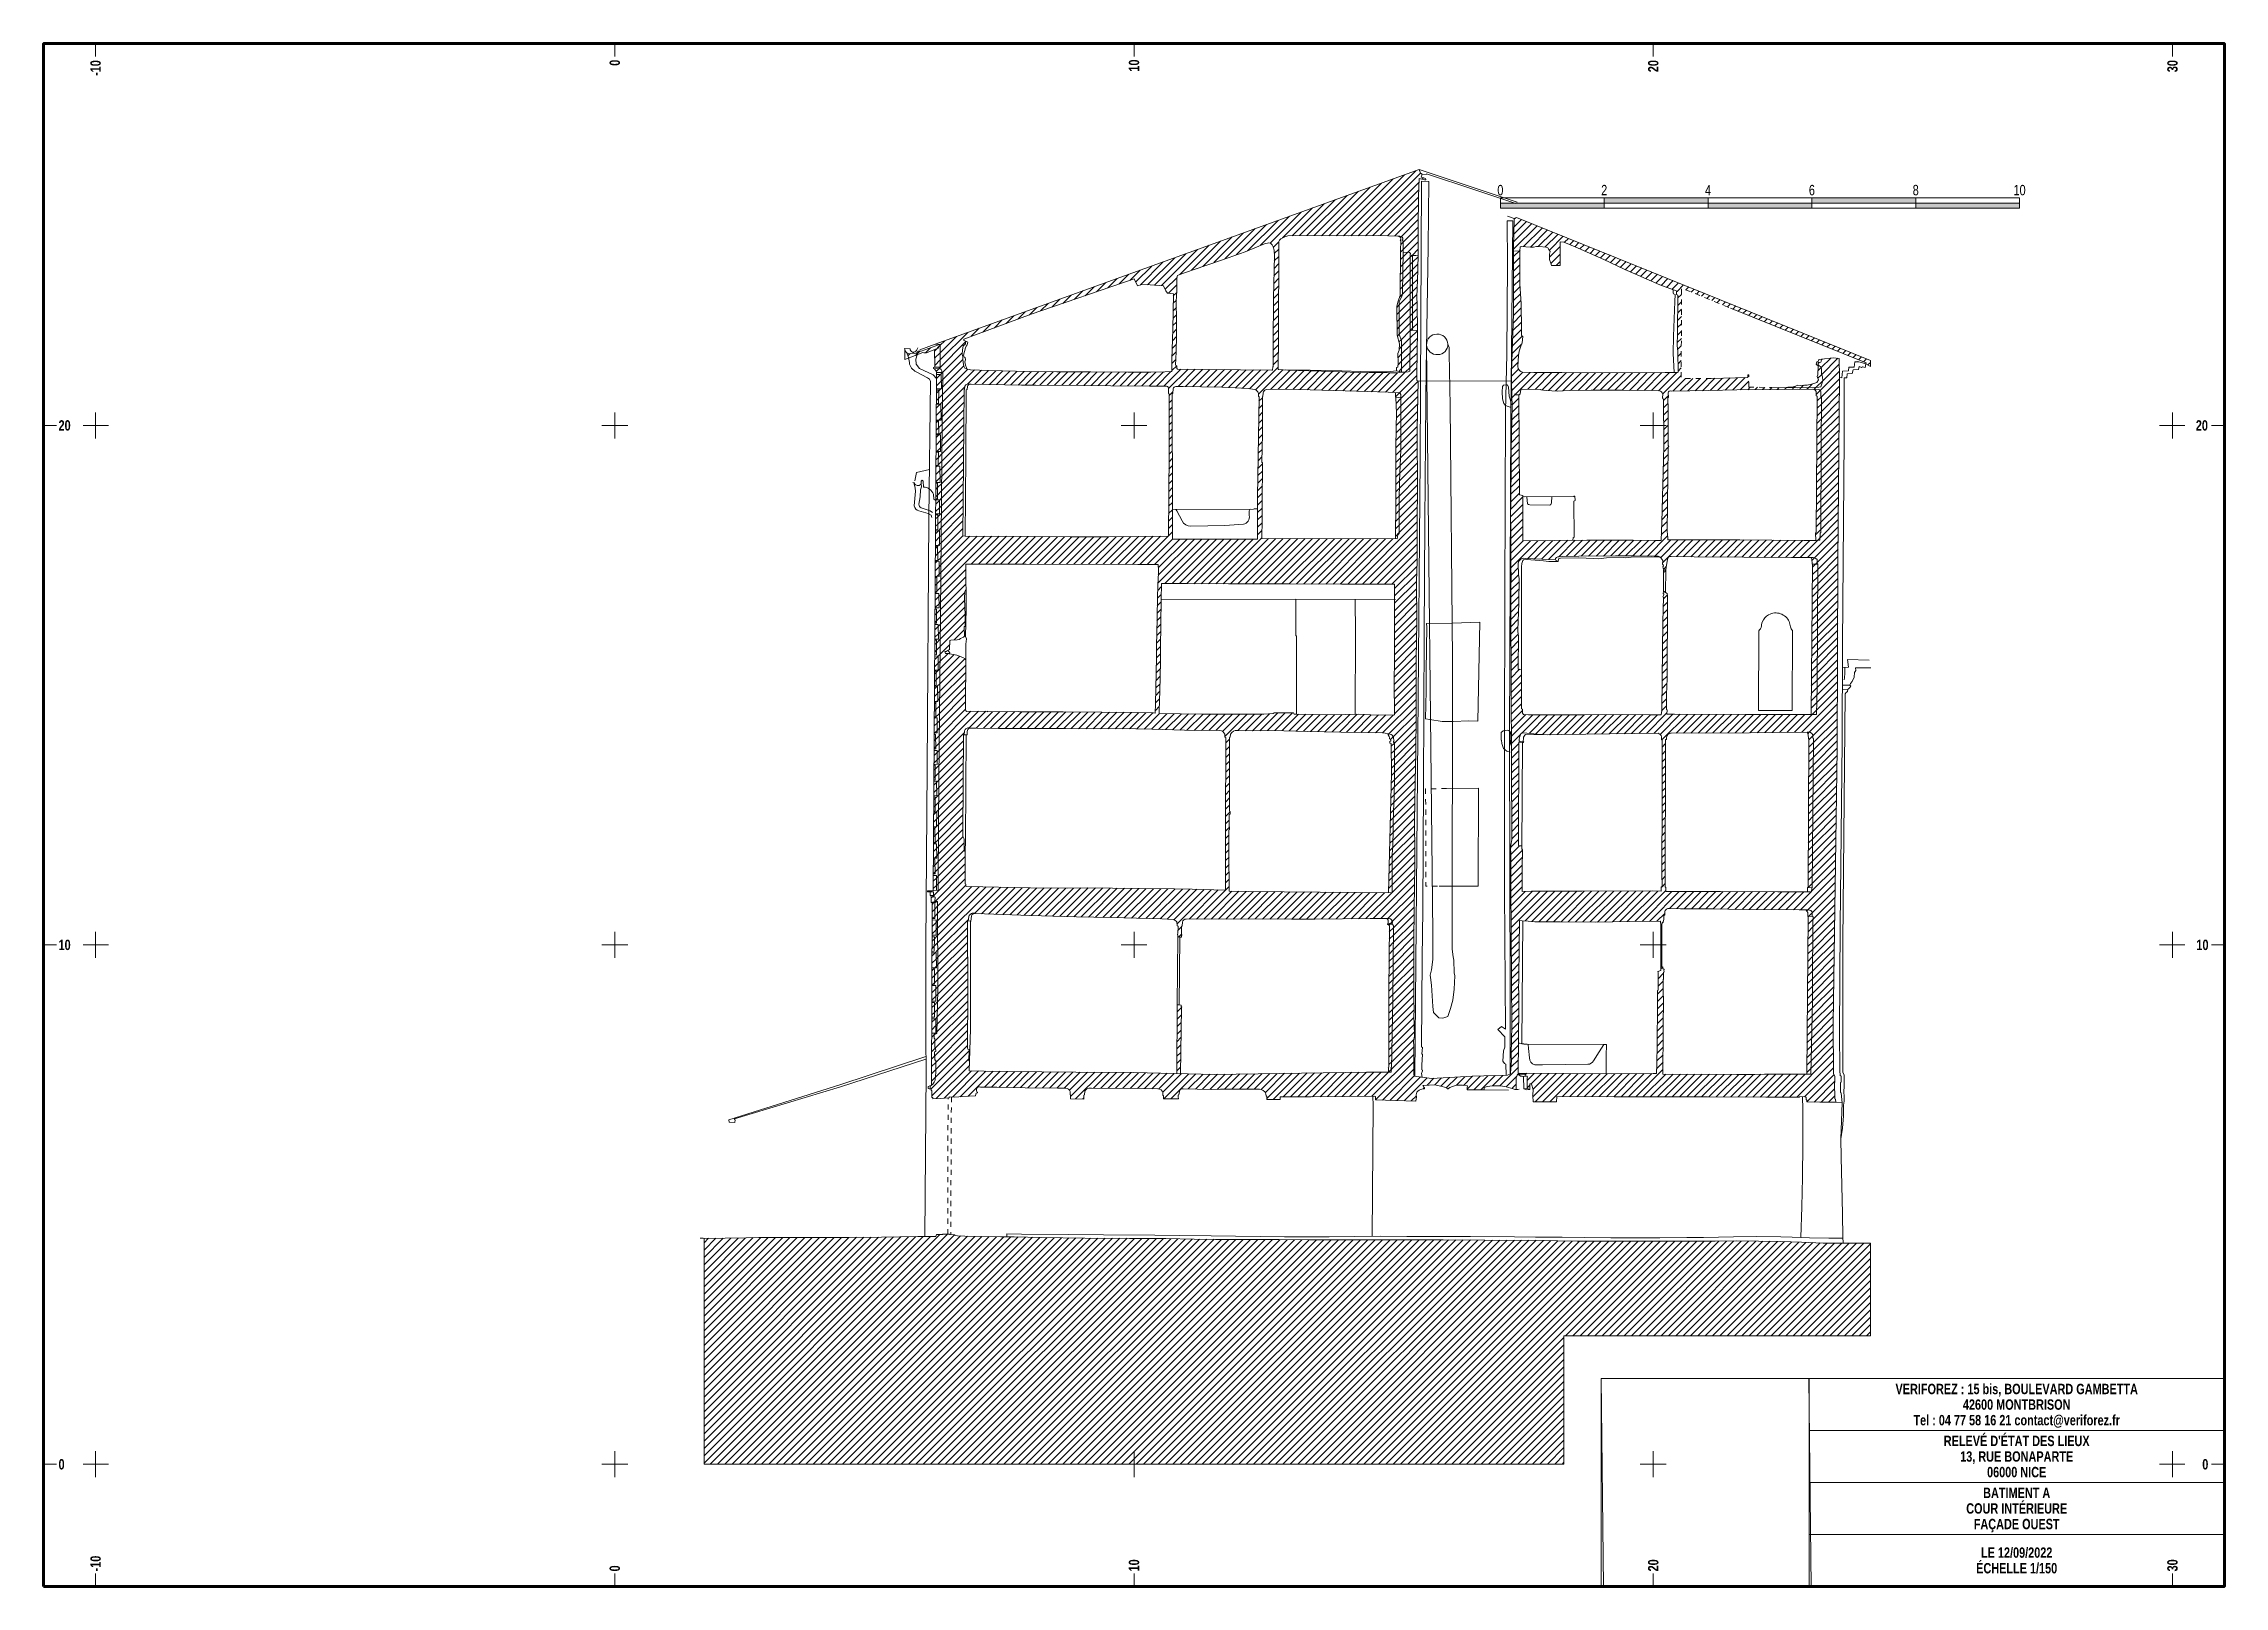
# Model space of a CAD drawing. Header units: millimetres. Extents: x -11 to 31, y -2.4 to 27.4.
import ezdxf
from ezdxf.enums import TextEntityAlignment as Align

# ---------------------------------------------------------------- set-up
doc = ezdxf.new("R2010")
doc.units = ezdxf.units.MM
doc.header["$XCLIPFRAME"] = 0
doc.linetypes.add('jsi_tic', pattern=[0.2, 0.08, 0.01, -0.1, 0.01])
doc.linetypes.add('jsi_tic2', pattern=[0.2, 0.08, 0.01, -0.1, 0.01])
doc.layers.get('0').update_dxf_attribs({"lineweight": 9})
for name, color, linetype, lineweight in [('BATI-MUR', 1, 'Continuous', 9), ('BATI-MUR_Pointillés', 1, 'jsi_tic', 9), ('Dessin Lignes', 7, 'Continuous', 9), ('Dessin Zones', 7, 'Continuous', 9), ('Divers', 7, 'Continuous', 9), ('FENETRES', 121, 'Continuous', 9), ('PORTES', 7, 'jsi_tic2', 9), ('RESEAUX_EP', 140, 'Continuous', 9), ('RESEAUX_VMC', 191, 'Continuous', 9), ('Textes', 7, 'Continuous', 9), ('TOITURE', 22, 'Continuous', 9)]:
    doc.layers.add(name, color=color, linetype=linetype, lineweight=lineweight)
doc.styles.add('Arial', font='arial.ttf', dxfattribs={"width": 0.75})
doc.styles.add('Arial Gras', font='arialbd.ttf', dxfattribs={"width": 0.75})
picture_1 = doc.add_image_def('image1.png', size_in_pixel=(283, 283))
pattern_1 = [(45, (0, 0), (-0.07071068, 0.07071068), [])]

msp = doc.modelspace()

# ---------------------------------------------------------------- texts
at = {"linetype": 'Continuous', "lineweight": 20, "style": 'Arial Gras', "width": 0.75}
for s, p in [('-10', (-9.9, 26.7288)), ('0', (0.1, 26.9237)), ('10', (10.1, 26.8113)), ('20', (20.1, 26.8)), ('30', (30.1, 26.8)), ('-10', (-9.9, -2.0625)), ('0', (0.1, -2.0625)), ('10', (10.1, -2.0625)), ('20', (20.1, -2.0625)), ('30', (30.1, -2.0625))]:
    msp.add_text(s, height=0.2, rotation=90, dxfattribs=at).set_placement(p)
for s, p in [('20', (-10.7125, 19.9)), ('20', (30.45, 19.9)), ('10', (-10.7125, 9.9)), ('10', (30.4612, 9.9)), ('0', (-10.7125, -0.1)), ('0', (30.5738, -0.1))]:
    msp.add_text(s, height=0.2, dxfattribs=at).set_placement(p)
at = {"layer": 'Textes', "linetype": 'Continuous', "style": 'Arial', "width": 0.75}
for s, p in [('0', (17.0557, 24.4304)), ('2', (19.0557, 24.4304)), ('4', (21.0557, 24.4304)), ('6', (23.0557, 24.4304)), ('8', (25.0557, 24.4304)), ('10', (27.0557, 24.4304))]:
    msp.add_text(s, height=0.2, dxfattribs=at).set_placement(p, align=Align.CENTER)
at = {"layer": 'Textes', "linetype": 'Continuous', "style": 'Arial Gras', "width": 0.75}
for s, p in [('VERIFOREZ : 15 bis, BOULEVARD GAMBETTA', (27, 1.45)), ('Tel : 04 77 58 16 21 contact@veriforez.fr', (27, 0.85)), ('42600 MONTBRISON', (27, 1.15)), ("RELEVÉ D'ÉTAT DES LIEUX", (27, 0.45)), ('13, RUE BONAPARTE', (27, 0.15)), ('06000 NICE', (27, -0.15)), ('COUR INTÉRIEURE', (27, -0.85)), ('BATIMENT A', (27, -0.55)), ('FAÇADE OUEST', (27, -1.15)), ('LE 12/09/2022', (27, -1.7)), ('ÉCHELLE 1/150', (27, -2))]:
    msp.add_text(s, height=0.2, dxfattribs=at).set_placement(p, align=Align.MIDDLE_CENTER)

# ---------------------------------------------------------------- blocks, each defined once
blk = doc.blocks.new('$D.050')
at = {"linetype": 'Continuous', "lineweight": -2}
for points in [[(0.2, 1), (0.4, 1), (0.4, 0.5), (0.2, 0.5)], [(1, 0.5), (1, 0), (0.8, 0), (0.8, 0.5), (0.6, 0.5), (0.6, 1), (0.8, 1), (0.8, 0.5)], [(0, 0.5), (0.2, 0.5), (0.2, 0), (0, 0)], [(0.4, 0.5), (0.6, 0.5), (0.6, 0), (0.4, 0)]]:
    blk.add_hatch(color=0, dxfattribs=at).paths.add_polyline_path(points)
at = {"color": 0, "linetype": 'ByBlock', "lineweight": -2, "flags": 128}
for points in [[(0, 0.5), (0, 1), (0.2, 1)], [(0.4, 1), (0.6, 1)], [(1, 1), (0.8, 1)], [(1, 1), (1, 0.5)], [(0.2, 0), (0.4, 0)], [(0.6, 0), (0.8, 0)]]:
    blk.add_lwpolyline(points, dxfattribs=at)
for points in [[(0.2, 1), (0.4, 1), (0.4, 0.5), (0.2, 0.5)], [(1, 0.5), (1, 0), (0.8, 0), (0.8, 0.5), (0.6, 0.5), (0.6, 1), (0.8, 1), (0.8, 0.5)], [(0, 0.5), (0.2, 0.5), (0.2, 0), (0, 0)], [(0.4, 0.5), (0.6, 0.5), (0.6, 0), (0.4, 0)]]:
    blk.add_lwpolyline(points, close=True, dxfattribs=at)

# ---------------------------------------------------------------- hatches: boundary and pattern name
at = {"layer": 'Dessin Zones'}
h = msp.add_hatch(dxfattribs=at)
h.set_pattern_fill('_USER', color=256, scale=0.1, angle=45, style=0, pattern_type=0)
h.set_pattern_definition(pattern_1)
h.paths.add_polyline_path([(23.5855, 20.9205), (23.5577, 17.3785), (23.5444, 13.7646), (23.4656, 8.4835), (23.4707, 7.5193), (23.4959, 7.473), (23.4974, 7.3532), (23.4882, 7.3506), (23.497, 7.0355), (23.5123, 7.0301), (23.515, 6.9723), (23.2062, 6.9736), (22.9564, 6.976), (22.9569, 7.0176), (22.9451, 7.0165), (22.9446, 7.0653), (22.9312, 7.0684), (22.9281, 7.0776), (22.8734, 7.0763), (22.8188, 7.075), (22.8121, 7.0699), (22.1703, 7.0699), (21.0469, 7.0725), (19.252, 7.0761), (18.1405, 7.0814), (18.1379, 6.9776), (17.6846, 6.975), (17.6793, 7.0906), (17.6767, 7.0919), (17.6793, 7.1038), (17.682, 7.109), (17.6846, 7.2128), (17.655, 7.3194), (17.6394, 7.3251), (17.6221, 7.3251), (17.6238, 7.2183), (17.5729, 7.2339), (17.5704, 7.4425), (17.5803, 7.4614), (17.5696, 7.4729), (17.5632, 7.4734), (17.5367, 7.4754), (17.5359, 7.5107), (17.3864, 7.5132), (17.3817, 7.4983), (17.3634, 7.4401), (17.3602, 7.2684), (17.361, 7.2298), (17.3621, 7.2133), (17.3372, 7.2126), (17.3232, 7.2192), (17.3027, 7.2257), (17.2567, 7.2397), (17.1696, 7.2652), (17.0653, 7.289), (16.9035, 7.2873), (16.8009, 7.2742), (16.7467, 7.2561), (16.7434, 7.206), (16.4157, 7.2101), (16.419, 7.2569), (16.4223, 7.2857), (16.3254, 7.2964), (16.2055, 7.3013), (16.0815, 7.2545), (16.0593, 7.2348), (16.056, 7.2274), (16.0322, 7.229), (16.0297, 7.2405), (15.9805, 7.2594), (15.9369, 7.2758), (15.7842, 7.3079), (15.5838, 7.2955), (15.5624, 7.2914), (15.578, 7.2693), (15.5978, 7.2446), (15.5978, 7.2266), (15.5435, 7.2241, 0.1941494), (15.4475, 7.1633), (15.4368, 7.1149), (15.4401, 7.0763), (15.4261, 6.9933), (15.0384, 7.0034), (14.6525, 7.0151), (14.652, 7.0803), (14.6304, 7.0885), (14.6012, 7.0881), (14.0621, 7.0801), (13.4104, 7.0762), (12.8174, 7.0746), (12.8154, 7.0207), (12.5562, 7.0217), (12.5556, 7.0854), (12.5423, 7.0874, 0.3869984), (12.4499, 7.2163), (12.414, 7.2229), (11.6636, 7.2193), (11.4849, 7.2141), (10.9501, 7.2299, 0.4817092), (10.8762, 7.1739), (10.8608, 7.1149), (10.8485, 7.1051), (10.8526, 7.063), (10.8593, 7.0466), (10.8562, 7.0332), (10.5702, 7.0367), (10.5694, 7.0959), (10.5579, 7.1057), (10.5562, 7.1575, 0.3277528), (10.461, 7.2281), (10.1908, 7.2355), (9.181, 7.2419), (9.1333, 7.2394, 0.2548458), (9.0545, 7.1803), (9.0471, 7.1121), (9.0348, 7.1047), (9.0348, 7.0321), (8.7797, 7.0378), (8.7787, 7.1107), (8.772, 7.1122), (8.7715, 7.1769, 0.3420093), (8.6877, 7.2405), (8.5357, 7.2422), (7.9027, 7.2503), (7.3572, 7.2577), (7.0426, 7.261, 0.5892378), (6.9646, 7.1969), (6.9753, 7.1674), (6.986, 7.1624), (6.986, 7.1509), (6.9613, 7.1444), (6.9482, 7.1025), (6.9474, 7.0926), (6.7024, 7.082), (6.627, 7.0727), (6.5413, 7.0707), (6.4835, 7.071), (6.4417, 7.0712), (6.4412, 7.0527), (6.419, 7.0517), (6.2672, 7.0445), (6.125, 7.0378), (6.124, 7.0604), (6.1034, 7.0624), (6.105, 7.1969), (6.0947, 7.199), (6.0921, 7.22), (6.086, 7.2252), (6.0762, 7.2329), (6.0762, 7.2796), (6.1007, 7.299), (6.1027, 7.3006), (6.1251, 7.3184), (6.1502, 7.3543), (6.1728, 7.3969), (6.1857, 7.5467), (6.1804, 7.7832), (6.1614, 7.783), (6.1598, 7.9424), (6.1812, 7.9448), (6.1795, 8.0187), (6.1631, 8.0228), (6.1672, 8.1961), (6.1541, 8.1994), (6.1541, 8.2684), (6.2051, 8.2929), (6.2193, 9.1344), (6.2165, 10.8325), (6.1639, 10.8351), (6.1678, 10.9153), (6.1521, 10.9218), (6.1481, 10.9455), (6.1449, 10.9508), (6.1416, 10.956), (6.1402, 11.0217), (6.1087, 11.0217), (6.1087, 11.0427), (6.1332, 11.0449), (6.1944, 11.0502), (6.2283, 11.0532), (6.2283, 11.3055), (6.2384, 13.1859), (6.274, 16.3803), (6.3063, 20.0672), (6.3151, 21.0137), (6.3011, 21.0162), (6.3003, 21.0515), (6.283, 21.0753), (6.2601, 21.0959), (6.2477, 21.1033), (6.2395, 21.1164), (6.2472, 21.1191), (6.2674, 21.1262), (6.2699, 21.2084), (6.2683, 21.3973), (6.2683, 21.5574), (6.2544, 21.5582), (6.1706, 21.5632), (15.4898, 24.9277), (15.494, 24.9263), (15.5181, 24.854), (15.5469, 24.8402), (15.5305, 24.7794), (15.5625, 24.7704), (15.6118, 24.7556), (15.6216, 24.7392), (15.6225, 24.7301), (15.5929, 24.7252), (15.4935, 24.7548), (15.482, 24.4041), (15.4738, 23.8069), (15.4718, 23.3212), (15.4707, 23.2769), (15.4652, 23.2794), (15.4284, 23.2741), (15.3692, 23.2715), (15.3638, 23.2725), (15.3351, 23.2781), (15.3219, 23.282), (15.3272, 23.3096), (15.3114, 23.3201), (15.3088, 23.328), (15.184, 23.3346), (15.1849, 23.5521), (15.1741, 23.5547), (15.1669, 23.5613), (15.1685, 23.5711), (15.1731, 23.5773), (15.1803, 23.5793), (15.1787, 23.607), (15.1628, 23.6235), (15.1223, 23.6404), (15.1013, 23.643), (15.0802, 23.6455), (14.713, 23.6544), (14.1348, 23.6505), (13.1081, 23.6552), (12.9651, 23.6483), (12.9055, 23.6324), (12.828, 23.5919), (12.8029, 23.5636), (12.7875, 23.539), (12.7808, 21.6989), (12.7747, 21.0761), (12.7879, 21.0735), (12.9271, 21.0683), (12.9639, 21.0669), (13.37, 21.0538), (13.8456, 21.0354), (14.3259, 21.018), (14.9172, 21.0106), (15.0765, 21.0123), (15.1546, 21.0229), (15.1585, 21.0229), (15.2227, 21.0229), (15.2777, 21.0344), (15.3122, 21.0457), (15.3194, 21.7116), (15.3209, 21.8213), (15.3367, 21.8305), (15.3658, 21.8324), (15.3774, 21.8331), (15.4589, 21.8253), (15.4481, 20.9951), (15.446, 20.8669), (15.4699, 20.8606), (15.4525, 19.9241), (15.4571, 18.7248), (15.455, 18.2329), (15.4508, 17.3877), (15.4403, 16.9924), (15.4466, 16.2208), (15.443, 15.8532), (15.4346, 15.4916), (15.4325, 14.4572), (15.4304, 13.6772), (15.4157, 13.1684), (15.4036, 12.3545), (15.4089, 11.8026), (15.4076, 11.5319), (15.401, 11.1193), (15.3944, 10.7106), (15.3918, 10.0484), (15.3918, 9.6358), (15.3879, 9.5096), (15.3892, 9.0261), (15.3879, 8.9315), (15.3957, 8.7619), (15.3918, 8.6174), (15.3971, 8.4742), (15.401, 8.2416), (15.3852, 8.1496), (15.3902, 8.0461), (15.3863, 7.8398), (15.3863, 7.6203), (15.3902, 7.5165), (15.3981, 7.474), (15.4091, 7.4725), (15.5521, 7.4533), (15.7296, 7.4295), (16.5113, 7.4691), (17.169, 7.4898), (17.1925, 7.4905), (17.2468, 7.5159), (17.2542, 7.5194), (17.2621, 7.723), (17.2713, 7.7401), (17.2621, 7.9031), (17.2745, 8.4342), (17.2588, 11.1317), (17.2564, 11.8007), (17.249, 11.7999), (17.2569, 11.918), (17.2743, 12.023), (17.2607, 16.491), (17.2547, 16.9158), (17.2639, 17.0406), (17.256, 17.3205), (17.2563, 17.9489), (17.2521, 18.2601), (17.2592, 18.5381), (17.2636, 19.267), (17.2662, 19.5535), (17.2857, 20.3706), (17.2765, 20.5664), (17.2728, 20.8591), (17.2725, 20.8792), (17.2694, 21.0368), (17.3108, 22.1483), (17.3101, 23.0521), (17.3099, 23.3735), (17.3099, 23.4565), (17.3165, 23.6938), (17.3218, 23.9619), (17.3205, 23.9829), (17.3668, 24.0054), (24.1835, 21.2524), (24.1856, 21.1368), (24.0932, 21.1868), (24.0989, 21.2043), (21.4856, 22.2597), (20.5435, 22.6445), (20.5397, 20.9053), (21.1181, 20.905), (21.8237, 20.9208), (21.8242, 20.9762), (21.8437, 20.9766), (21.8395, 20.7348), (22.2844, 20.7321), (22.5697, 20.7289), (22.7701, 20.7267), (23.1885, 20.7372), (23.2305, 20.7456), (23.2642, 20.8612), (23.262, 20.9348), (23.241, 20.9958), (23.2431, 21.0925), (23.224, 21.1353), (23.1969, 21.1443), (23.1788, 21.1649), (23.1797, 21.1895), (23.1919, 21.2117), (23.1928, 21.2133), (23.2281, 21.2191), (23.2363, 21.2322), (23.2429, 21.2749), (23.468, 21.3025), (23.5794, 21.2899)])
h.paths.add_polyline_path([(23.0348, 7.5101), (23.0495, 8.0736), (23.065, 8.9272), (23.0689, 9.7723), (23.0715, 9.9326), (23.073, 10.4199), (23.0782, 10.5421), (23.0638, 10.55), (23.0638, 10.6196, 0.3448413), (22.9875, 10.6722), (22.9395, 10.6736), (22.8075, 10.6774), (21.7412, 10.6785), (21.1609, 10.6911), (20.5244, 10.6964), (20.2997, 10.6991, 0.4616633), (20.2222, 10.6176), (20.2209, 10.5703), (20.2064, 10.5677), (20.2012, 10.502), (20.1998, 10.4563), (20.1936, 10.4558), (20.1931, 10.4332), (20.17, 10.4327), (20.169, 10.4086), (20.1679, 10.3921), (20.1448, 10.3819), (20.1428, 10.444), (20.1418, 10.4527), (20.131, 10.4537), (19.5476, 10.4498), (18.8906, 10.4393), (18.2099, 10.4458), (17.7224, 10.4419), (17.5923, 10.455), (17.4855, 10.4644), (17.4727, 10.4655), (17.4241, 10.4669), (17.416, 9.9438), (17.4095, 9.3779), (17.4078, 9.1227), (17.4127, 9.1219), (17.4086, 8.8016), (17.406, 8.1722), (17.406, 8.1426), (17.4059, 8.1337), (17.4013, 7.5277), (19.0905, 7.5194), (19.202, 7.5188), (19.9998, 7.5264), (20.0602, 7.5264), (20.0629, 7.6078), (20.0668, 7.6144), (20.0839, 8.7433), (20.085, 9.1218), (20.0924, 9.1292), (20.0965, 9.4692), (20.0858, 9.4791), (20.0891, 9.4848), (20.145, 9.5089), (20.145, 9.5818), (20.1651, 9.5828), (20.1687, 9.5806), (20.1856, 9.5705), (20.1871, 9.5418), (20.2082, 9.5233), (20.2071, 9.5038), (20.2102, 9.4956), (20.2071, 9.474), (20.2005, 9.4704), (20.2004, 9.3385), (20.1898, 9.3303), (20.189, 9.0149), (20.1963, 9.0034), (20.1915, 8.368), (20.1872, 7.5135), (21.6126, 7.5045), (21.9592, 7.506), (22.1431, 7.5099), (22.3768, 7.5087), (22.8769, 7.5087), (22.9558, 7.5094)])
h.paths.add_polyline_path([(23.0509, 11.0183), (23.0535, 11.0971), (23.0627, 11.1024), (23.0892, 13.9706), (23.0747, 13.9771), (23.0747, 14.0428, 0.3643043), (22.9657, 14.0954), (21.8522, 14.0819), (20.3471, 14.0751, 0.4432486), (20.2577, 13.9897), (20.2538, 13.9542), (20.2393, 13.9542), (20.2334, 13.1856), (20.2326, 11.7396), (20.2312, 11.1184), (20.2427, 11.1045), (20.2418, 11.0314), (20.2492, 11.0264), (21.2984, 11.0256), (22.4021, 11.0235), (22.9633, 11.0188), (22.9701, 11.0188)])
h.paths.add_polyline_path([(20.1525, 11.0359), (20.1538, 11.1161), (20.1709, 11.1187), (20.1683, 11.3815), (20.1697, 12.8279), (20.1719, 13.9396), (20.1596, 13.9511), (20.158, 14.0078, 0.3173457), (20.0939, 14.0726), (18.2384, 14.0504), (18.0229, 14.0451), (17.9697, 14.0455), (17.9691, 14.0455), (17.7655, 14.0539), (17.5653, 14.077), (17.4925, 14.0801, 0.3289015), (17.4452, 14.0508), (17.4303, 14.0139), (17.4185, 13.9579), (17.416, 13.942), (17.4165, 13.9297), (17.4288, 13.9179), (17.4283, 13.9026), (17.4108, 13.9048), (17.4041, 11.9127), (17.4295, 11.9045), (17.4697, 11.9053), (17.4694, 11.8517), (17.4793, 11.8271), (17.4756, 11.474), (17.4783, 11.0683), (17.4767, 11.0281), (17.6549, 11.0306), (18.6268, 11.0351), (19.9787, 11.0372)])
h.paths.add_polyline_path([(23.1475, 14.436), (23.1559, 14.9763), (23.1686, 17.331), (23.1563, 17.3392), (23.1555, 17.4197, 0.2516249), (23.0479, 17.4583), (23.0205, 17.4583), (22.6611, 17.4589), (21.7465, 17.461), (20.7904, 17.4708), (20.3453, 17.4766, 0.4045895), (20.2722, 17.4182), (20.2533, 17.3095), (20.2451, 17.2192), (20.2246, 17.2192), (20.2238, 17.183), (20.2, 17.1715), (20.1959, 17.2159), (20.2057, 17.2339), (20.1926, 17.2537), (20.1868, 17.2767), (20.1975, 17.2988), (20.1893, 17.3177), (20.1811, 17.3276), (20.1819, 17.399, 0.1668114), (20.1379, 17.4616, 0.1083524), (20.0925, 17.4815), (20.0202, 17.4856), (19.6424, 17.4864), (19.2712, 17.488), (18.5652, 17.4819), (18.2605, 17.4737), (18.1899, 17.4721, 0.4689509), (18.1143, 17.4105), (17.8556, 17.4253), (17.5354, 17.4359, 0.3022564), (17.4343, 17.413), (17.4179, 17.39), (17.4081, 17.3817), (17.3982, 17.3358), (17.4081, 17.1259), (17.4163, 17.0512), (17.4121, 16.5762), (17.39, 16.0588), (17.3979, 15.9642), (17.4071, 15.9629), (17.401, 15.3102), (17.4628, 15.297), (17.4661, 14.7473), (17.4661, 14.5462), (17.4806, 14.5344), (17.4793, 14.4792), (17.4806, 14.4608), (17.499, 14.4372), (17.5975, 14.4293), (18.1794, 14.4276), (18.6804, 14.43), (19.4105, 14.4373), (19.9572, 14.4304), (20.1543, 14.4255), (20.1625, 14.5109), (20.1727, 15.1257), (20.1871, 16.2184), (20.1959, 16.6927), (20.1844, 16.6984), (20.1885, 16.7148), (20.1983, 16.7231), (20.2041, 16.7436), (20.2049, 16.7559), (20.1975, 16.76), (20.1918, 16.7649), (20.1958, 16.8038), (20.2167, 16.8038), (20.2183, 16.7875), (20.2353, 16.7846), (20.2686, 16.7641), (20.2738, 16.7231), (20.2732, 16.6312), (20.2669, 15.1293), (20.2528, 14.823), (20.2587, 14.5312), (20.2669, 14.5251), (20.2638, 14.4405), (20.2719, 14.4381), (20.4079, 14.4386), (21.7793, 14.4351), (22.5109, 14.4372), (23.0386, 14.4372)])
h.paths.add_polyline_path([(20.2864, 17.7959), (21.6688, 17.7954), (22.9018, 17.7848), (23.1334, 17.7856), (23.2114, 17.7913), (23.2155, 17.9227), (23.2286, 17.9383), (23.2358, 19.5953), (23.2403, 20.5532), (23.228, 20.5573), (23.2297, 20.6255, 0.4498637), (23.1812, 20.6903), (23.104, 20.6961), (23.0876, 20.696, 0.0583293), (23.0756, 20.6959), (22.4138, 20.6907), (21.6107, 20.6865), (21.0619, 20.6697), (20.3454, 20.6611, 0.5438923), (20.2904, 20.6315), (20.2937, 20.5371), (20.2781, 20.5355), (20.2852, 20.3016), (20.2899, 19.6165), (20.3022, 19.596), (20.2866, 19.5845), (20.2828, 19.0517), (20.2652, 17.9403), (20.2767, 17.9271), (20.2783, 17.8064)])
h.paths.add_polyline_path([(20.1513, 17.7821), (20.1639, 18.1353), (20.1955, 19.3388), (20.2065, 19.6208), (20.2013, 19.835), (20.1963, 20.325), (20.1947, 20.5024), (20.1848, 20.5106), (20.1865, 20.5262), (20.1799, 20.5295), (20.1833, 20.6033, 0.2890503), (20.1191, 20.6659), (19.9867, 20.6711), (19.4164, 20.6763), (18.8067, 20.679), (18.3862, 20.6711), (18.2588, 20.6658), (18.1573, 20.6619), (17.9364, 20.6742), (17.8353, 20.6824), (17.8345, 20.6906), (17.474, 20.7005), (17.4559, 20.6956), (17.4436, 20.6602), (17.4387, 20.6011), (17.4239, 20.6003), (17.4231, 20.5913), (17.4134, 20.5912), (17.426, 18.6877), (17.427, 18.6642), (17.4914, 18.651), (17.4914, 18.6388), (17.488, 17.7764), (18.453, 17.7895), (18.7225, 17.7932), (19.6056, 17.7882), (20.0358, 17.7837)])
h.paths.add_polyline_path([(17.4825, 21.0235), (17.6993, 21.0195), (18.2368, 21.0182), (18.9944, 21.0111), (20.2285, 21.0174), (20.4027, 21.0203), (20.4649, 21.0213), (20.4821, 21.0279), (20.4745, 21.4251), (20.4619, 21.5386), (20.4682, 21.772), (20.4752, 22.5077), (20.4506, 22.5225), (20.4473, 22.5381), (20.4481, 22.5743), (20.4621, 22.5767), (20.4588, 22.5817), (20.3866, 22.6084), (20.1302, 22.7035), (19.8634, 22.8231), (19.4412, 23.0067), (19.051, 23.1946), (18.4938, 23.439), (18.281, 23.531), (18.21, 23.5375), (18.2061, 23.0789), (18.0418, 23.0776), (18.0287, 23.121), (18.0116, 23.1735), (18.0037, 23.1959), (18.005, 23.2957), (18.0155, 23.3457), (17.9984, 23.3746), (17.9722, 23.418), (17.9406, 23.4285), (17.8027, 23.4416), (17.7514, 23.4469), (17.6936, 23.4311), (17.6371, 23.4311), (17.4545, 23.4466), (17.4391, 23.4399), (17.434, 23.3629), (17.4286, 22.7235), (17.4581, 22.3409), (17.461, 21.847), (17.4643, 21.73), (17.4912, 21.7208), (17.4749, 21.584), (17.4539, 21.542), (17.416, 21.4305), (17.4026, 21.3491), (17.3908, 21.1362), (17.4, 21.0981), (17.4236, 21.0587), (17.4499, 21.0403)])
h.paths.add_polyline_path([(6.8283, 7.5772), (7.1121, 7.5693), (7.5681, 7.5641), (8.8804, 7.5494), (9.9968, 7.541), (10.8248, 7.523), (10.8947, 7.5215), (11.5509, 7.5073), (14.486, 7.551), (14.9042, 7.5495), (14.9549, 7.5493), (14.9589, 7.6164), (14.9444, 7.6308), (14.951, 7.644), (14.9615, 7.6466), (14.9651, 7.9227), (14.9684, 7.9441), (14.9853, 8.9381), (14.9968, 10.3722), (14.9865, 10.3763), (14.986, 10.3984), (14.9696, 10.3973), (14.9614, 10.4015), (14.9644, 10.4092), (14.9732, 10.4153), (14.9757, 10.4384, 0.3506583), (14.9172, 10.5072), (14.8602, 10.5076), (14.7554, 10.5082), (14.5501, 10.5058), (13.4825, 10.4968), (13.0365, 10.4943), (12.3254, 10.4979), (11.0034, 10.4967, 0.3533232), (10.9341, 10.4361), (10.9305, 10.3668), (10.9151, 10.3509), (10.9154, 10.1984), (10.9218, 10.1952), (10.9196, 10.1836), (10.9132, 10.182), (10.9138, 10.1464), (10.8817, 10.147), (10.8431, 10.1536), (10.8414, 10.1922), (10.8365, 10.1954), (10.8365, 10.2086), (10.8468, 10.2203), (10.8492, 10.3613), (10.8344, 10.3677), (10.8265, 10.4418, 0.1934114), (10.753, 10.4873), (10.5357, 10.5013), (9.5598, 10.5269), (8.8938, 10.5391), (7.9964, 10.5677), (7.2987, 10.5907), (6.9431, 10.6022, 0.4269176), (6.8167, 10.5464), (6.8076, 10.4609), (6.7945, 10.4585), (6.7982, 9.0883), (6.7926, 8.0197), (6.7978, 7.9921), (6.8228, 7.9829), (6.8175, 7.7648), (6.8333, 7.7608)])
h.paths.add_polyline_path([(6.7472, 11.7889), (6.7493, 11.7659), (6.7484, 11.1731), (6.7608, 11.1682), (6.7632, 11.1271), (6.7788, 11.123), (8.0056, 11.0974), (8.712, 11.0932), (9.1072, 11.0974), (9.5866, 11.0932), (10.7707, 11.0759), (11.1196, 11.0738), (11.751, 11.0535), (11.7616, 11.0551), (11.7635, 12.2546), (11.7712, 13.9911), (11.7512, 14.0009), (11.7475, 14.0591, 0.2838987), (11.6555, 14.124), (10.9753, 14.131), (10.3488, 14.152), (10.0355, 14.1584), (8.6816, 14.1626), (8.0574, 14.1652), (7.3965, 14.1665), (6.9717, 14.1722), (6.9562, 14.1726), (6.8162, 14.1764, 0.4672828), (6.7351, 14.1019), (6.7315, 14.0475), (6.729, 14.0465), (6.7166, 14.0414), (6.703, 12.1745), (6.7043, 12.0931), (6.7241, 12.055), (6.7319, 12.0287), (6.7306, 11.8421), (6.7451, 11.8119)])
h.paths.add_polyline_path([(12.1994, 11.0292), (14.9019, 11.0039), (14.9706, 11.0033), (14.9727, 11.7623), (14.9791, 11.8044), (14.9812, 11.8443), (14.9864, 11.8769), (14.9962, 12.6353), (15.0067, 12.6484), (15.0158, 13.1853), (15.0154, 13.8967), (14.9973, 13.8976), (14.9973, 13.9214), (15.008, 13.9238), (14.9998, 13.9756, 0.2456997), (14.9546, 14.0495), (14.8955, 14.0635), (14.8796, 14.0659), (14.8363, 14.0725), (14.7863, 14.0799), (13.9824, 14.0962), (13.3414, 14.1093), (12.8855, 14.1198), (12.8447, 14.1264), (12.2784, 14.1225), (11.992, 14.1238, 0.3270469), (11.8572, 14.0572), (11.8511, 13.9956), (11.8387, 13.993), (11.8414, 13.6067), (11.8396, 12.5767), (11.8514, 12.568), (11.8514, 12.5172), (11.8344, 12.5126), (11.8327, 12.2738), (11.8383, 12.2723), (11.8393, 12.2194), (11.8255, 12.2158), (11.8294, 11.7965), (11.8314, 11.0345)])
h.paths.add_polyline_path([(10.4101, 14.4602), (10.4167, 14.6376), (10.4327, 15.5364), (10.4353, 15.7944), (10.4379, 15.9666), (10.4495, 16.6726), (10.4608, 16.9247), (10.47, 17.1651), (10.4687, 17.2229), (10.4647, 17.3215), (10.0732, 17.3254), (7.9203, 17.3271), (6.7608, 17.3299), (6.7648, 16.8463), (6.7428, 16.8021), (6.7386, 16.6676), (6.747, 16.348), (6.7467, 16.1304), (6.727, 16.1291), (6.7336, 15.9398), (6.7165, 15.9267), (6.6574, 15.8978), (6.6324, 15.8755), (6.5956, 15.8741), (6.4695, 15.8663), (6.4524, 15.8571), (6.4478, 15.6884), (6.4388, 15.6794), (6.3936, 15.6621), (6.3895, 15.6481), (6.3542, 15.6448), (6.3722, 15.6112), (6.4404, 15.612), (6.442, 15.6013), (6.4502, 15.6013), (6.5866, 15.5783), (6.7032, 15.5348), (6.7467, 15.5044), (6.7603, 15.4863), (6.7561, 14.5436), (6.7603, 14.5037), (6.7834, 14.4953), (7.1763, 14.5018), (7.1763, 14.4861), (7.7676, 14.4953), (7.7939, 14.4861), (8.6375, 14.4834), (9.372, 14.4808), (10.0755, 14.4745), (10.3725, 14.4653)])
h.paths.add_polyline_path([(10.5273, 16.9568), (10.521, 16.6498), (10.5105, 15.7112), (10.5095, 15.4497), (10.4987, 14.8888), (10.4837, 14.5117), (10.4837, 14.4512), (11.3085, 14.4439), (12.5033, 14.4444), (12.682, 14.4536), (12.6991, 14.4655), (13.0749, 14.4655), (13.0815, 14.4418), (13.1301, 14.4418), (13.8446, 14.4313), (14.2563, 14.4386), (14.3176, 14.4397), (14.6751, 14.425), (15.0156, 14.4292), (15.0183, 14.7332), (15.0104, 14.749), (15.0176, 15.8031), (15.0195, 16.6517), (15.0202, 16.9438), (15.0038, 16.9449), (13.9973, 16.9435), (12.9986, 16.9488), (11.8213, 16.9491), (11.0092, 16.9543), (10.6597, 16.9569)])
h.paths.add_polyline_path([(6.7472, 17.8691), (8.0953, 17.8625), (8.7707, 17.8546), (9.4918, 17.8551), (10.6618, 17.8692), (10.677, 19.4758), (10.6793, 20.6053), (10.6654, 20.6176), (10.667, 20.6997, 0.3804482), (10.6251, 20.754), (10.2986, 20.7579), (9.5562, 20.7645), (9.0332, 20.771), (8.1029, 20.7763), (7.8361, 20.7763), (7.2002, 20.7907), (6.8638, 20.7934, 0.1013088), (6.8401, 20.7938, 0.3441958), (6.7437, 20.7574), (6.7372, 20.6966), (6.7265, 20.6917), (6.7025, 17.8723)])
h.paths.add_polyline_path([(10.7392, 17.8098), (12.3814, 17.8082), (12.381, 18.3947), (12.3808, 18.6236), (12.4076, 20.5562), (12.3994, 20.5554), (12.3986, 20.6132, 0.3590659), (12.2828, 20.6978), (12.1958, 20.7118), (11.6923, 20.734), (11.3018, 20.7457), (10.9462, 20.7482), (10.805, 20.7482, 0.32691), (10.7532, 20.708), (10.7483, 20.6152), (10.7376, 20.611), (10.7354, 19.4838), (10.7436, 19.47), (10.741, 18.6176), (10.7405, 18.3822)])
h.paths.add_polyline_path([(15.0347, 17.8146), (15.0713, 17.8145), (15.0783, 17.8909), (15.1099, 17.9182), (15.1096, 18.5501), (15.116, 18.9286), (15.1379, 19.5298), (15.1421, 20.5314), (15.1413, 20.5938), (15.1174, 20.629), (15.0348, 20.6335), (14.8966, 20.6409), (14.2856, 20.6566), (13.6221, 20.679), (12.9309, 20.6974), (12.5435, 20.6916, 0.2960842), (12.4865, 20.6249), (12.4793, 20.5592), (12.4721, 20.5556), (12.4755, 20.3028), (12.4742, 19.8402), (12.4627, 19.291), (12.4745, 19.2805), (12.4705, 18.4973), (12.4681, 18.4143), (12.4694, 18.1961), (12.4612, 17.8245)])
h.paths.add_polyline_path([(10.8357, 22.8855), (10.8278, 22.8421), (10.8252, 22.7672), (10.8239, 22.5924), (10.8147, 22.3835), (10.8178, 22.0224), (10.8199, 21.7323), (10.8117, 21.4145), (10.7973, 21.1574), (10.8219, 21.1482), (10.8229, 21.1199), (10.8265, 21.0973), (10.8368, 21.084), (12.656, 21.065), (12.6666, 21.0645), (12.6707, 21.1261), (12.6814, 21.1359), (12.6832, 21.5836), (12.6848, 22.4427), (12.7037, 23.2727), (12.6971, 23.3766), (12.6832, 23.4365), (12.6585, 23.4792), (12.629, 23.5088), (12.5986, 23.5145), (12.5156, 23.4965), (12.1423, 23.3414), (11.7035, 23.1903), (11.1366, 22.9972), (10.8804, 22.9039)])
h.paths.add_polyline_path([(10.7314, 21.0379), (10.7271, 21.2692), (10.7482, 21.8537), (10.7578, 22.5339), (10.6478, 22.5454), (10.6158, 22.5885), (10.5685, 22.6884), (10.3083, 22.7041), (10.1519, 22.7146), (10.0678, 22.687), (10.0061, 22.8198), (8.0196, 22.1405), (6.7236, 21.663), (6.7257, 21.6336), (6.7594, 21.6231), (6.7533, 21.5719), (6.7349, 21.5508), (6.7126, 21.5337), (6.6981, 21.447), (6.6889, 21.3708), (6.706, 21.3209), (6.7047, 21.2815), (6.7099, 21.2105), (6.7217, 21.1409), (6.7388, 21.1014), (6.7677, 21.0935), (6.7739, 21.0908), (6.7741, 21.089), (6.7825, 21.087), (6.8519, 21.0701), (7.2009, 21.0575), (7.983, 21.0365), (8.5149, 21.0323), (9.1666, 21.0317), (9.8835, 21.0233), (10.325, 21.0254), (10.5941, 21.0317), (10.716, 21.0359)])
h = msp.add_hatch(dxfattribs=at)
h.set_pattern_fill('_USER', color=256, scale=0.1, angle=45, style=0, pattern_type=0)
h.set_pattern_definition(pattern_1)
h.paths.add_polyline_path([(15.1013, 23.643), (15.1223, 23.6404), (15.1628, 23.6235), (15.1787, 23.607), (15.1803, 23.5793), (15.1731, 23.5773), (15.1685, 23.5711), (15.1669, 23.5613), (15.1741, 23.5547), (15.1849, 23.5521), (15.184, 23.3346), (15.1749, 22.9718), (15.1715, 22.5317), (15.1666, 22.4972), (15.1067, 22.3847), (15.1083, 22.3412), (15.1088, 21.7591), (15.1523, 21.6302), (15.1523, 21.617), (15.1546, 21.0239), (15.0542, 21.0483), (15.0575, 21.114), (15.0821, 21.1214), (15.0895, 21.2051), (15.0838, 21.3834), (15.1038, 21.4474), (15.112, 21.5696), (15.0684, 21.7385), (15.0604, 22.2988), (15.088, 22.3921), (15.1235, 22.4999), (15.1343, 23.376), (15.1422, 23.5389), (15.1409, 23.5534), (15.1277, 23.5626), (15.1382, 23.5783), (15.1369, 23.5954), (15.1277, 23.6256)])
h = msp.add_hatch(dxfattribs=at)
h.set_pattern_fill('_USER', color=256, scale=0.1, angle=45, style=0, pattern_type=0)
h.set_pattern_definition(pattern_1)
h.paths.add_polyline_path([(15.3209, 21.8213), (15.3194, 21.7116), (15.3122, 21.0457), (15.2777, 21.0344), (15.2227, 21.0229), (15.1585, 21.0229), (15.1546, 21.0239), (15.1523, 21.617), (15.1523, 21.6302), (15.1088, 21.7591), (15.1083, 22.3412), (15.1067, 22.3847), (15.1666, 22.4972), (15.1715, 22.5317), (15.1749, 22.9718), (15.184, 23.3346), (15.3088, 23.328), (15.3114, 23.3201), (15.3272, 23.3096), (15.3219, 23.282)])
h = msp.add_hatch(dxfattribs=at)
h.set_pattern_fill('_USER', color=256, scale=0.1, angle=45, style=0, pattern_type=0)
h.set_pattern_definition(pattern_1)
h.paths.add_polyline_path([(15.3658, 21.8324), (15.3367, 21.8305), (15.3209, 21.8213), (15.3219, 23.282), (15.3351, 23.2781), (15.3638, 23.2725)])
h = msp.add_hatch(dxfattribs=at)
h.set_pattern_fill('_USER', color=256, scale=0.1, angle=45, style=0, pattern_type=0)
h.set_pattern_definition(pattern_1)
h.paths.add_polyline_path([(15.4589, 21.8253), (15.3774, 21.8331), (15.3658, 21.8324), (15.3638, 23.2725), (15.3692, 23.2715), (15.4284, 23.2741), (15.4652, 23.2794), (15.4707, 23.2769), (15.4634, 22.9848), (15.4531, 22.6358), (15.4492, 22.4781), (15.4544, 22.3283)])
h = msp.add_hatch(dxfattribs=at)
h.set_pattern_fill('_USER', color=256, scale=0.1, angle=45, style=0, pattern_type=0)
h.set_pattern_definition(pattern_1)
h.paths.add_polyline_path([(6.2544, 21.5582), (6.2683, 21.5574), (6.2683, 21.3973), (6.2699, 21.2084), (6.2674, 21.1262), (6.2472, 21.1191), (6.151, 21.1217), (6.1646, 21.128), (6.1549, 21.4582), (6.0027, 21.3971), (5.9544, 21.3992), (5.9354, 21.4013), (5.8243, 21.3598), (5.656, 21.297), (5.6542, 21.3064), (5.6251, 21.3991), (5.6326, 21.3915, 0.2834664), (5.7213, 21.3932), (5.7574, 21.3891, 0.4256134), (5.8379, 21.4268), (5.9036, 21.4318)])
h = msp.add_hatch(dxfattribs=at)
h.set_pattern_fill('_USER', color=256, scale=0.1, angle=45, style=0, pattern_type=0)
h.set_pattern_definition(pattern_1)
h.paths.add_polyline_path([(6.3011, 21.0162), (6.3151, 21.0137), (6.3063, 20.0672), (6.274, 16.3803), (6.2384, 13.1859), (6.2283, 11.3055), (6.2283, 11.0532), (6.1944, 11.0502), (6.1959, 11.3359), (6.135, 11.3333), (6.1352, 11.3648), (6.1722, 11.3674), (6.1673, 11.6406), (6.137, 11.6381), (6.1372, 11.6701), (6.201, 11.671), (6.1958, 11.9465), (6.139, 11.9465), (6.1391, 11.9711), (6.1696, 11.9719), (6.1671, 12.2487), (6.1409, 12.2487), (6.141, 12.275), (6.1983, 12.2709), (6.2, 12.5526), (6.1428, 12.5542), (6.143, 12.5756), (6.1704, 12.5747), (6.1712, 12.8491), (6.1447, 12.8474), (6.1449, 12.8745), (6.2016, 12.8704), (6.1975, 13.1537), (6.1467, 13.1545), (6.1468, 13.1734), (6.1737, 13.1743), (6.1707, 13.4606), (6.1486, 13.4614), (6.1487, 13.4762), (6.2069, 13.4745), (6.206, 13.7439), (6.1504, 13.7447), (6.1506, 13.7718), (6.1814, 13.771), (6.1798, 14.0527), (6.1524, 14.0527), (6.1526, 14.0831), (6.2069, 14.0814), (6.2114, 14.3709), (6.1544, 14.3693), (6.1545, 14.3874), (6.1834, 14.3873), (6.1859, 14.6592), (6.1563, 14.6592), (6.1564, 14.6847), (6.2196, 14.6846), (6.2187, 14.9787), (6.1583, 14.9762), (6.1584, 14.9943), (6.1916, 14.9951), (6.1925, 15.2702), (6.1602, 15.2702), (6.1603, 15.2907), (6.2311, 15.2899), (6.2302, 15.5609), (6.162, 15.5618), (6.1622, 15.5856), (6.1966, 15.5872), (6.1941, 15.864), (6.164, 15.8648), (6.1641, 15.887), (6.2343, 15.8862), (6.2302, 16.167), (6.1659, 16.167), (6.166, 16.1925), (6.1974, 16.1925), (6.199, 16.4619), (6.1678, 16.4619), (6.1679, 16.4873), (6.245, 16.4865), (6.2434, 16.7674), (6.1697, 16.7658), (6.1698, 16.7887), (6.2048, 16.7896), (6.2056, 17.0762), (6.1717, 17.0745), (6.1718, 17.0959), (6.2483, 17.0918), (6.2475, 17.3833), (6.1736, 17.3842), (6.1737, 17.3981), (6.2212, 17.3989), (6.2163, 17.6741), (6.1755, 17.6757), (6.1756, 17.6946), (6.2565, 17.6913), (6.2549, 17.9722), (6.1774, 17.9722), (6.1775, 17.9927), (6.2212, 17.9952), (6.2204, 18.276), (6.1793, 18.2777), (6.1795, 18.2982), (6.2516, 18.2982), (6.2516, 18.5643), (6.1812, 18.5676), (6.1813, 18.5849), (6.213, 18.5873), (6.2179, 18.8863), (6.1832, 18.8846), (6.1833, 18.9019), (6.2639, 18.9035), (6.2624, 19.2156), (6.1853, 19.2164), (6.1854, 19.2254), (6.2296, 19.2279), (6.2345, 19.4833), (6.187, 19.4833), (6.1871, 19.4989), (6.2739, 19.4997), (6.2714, 19.8176), (6.1892, 19.8184), (6.1893, 19.8381), (6.2386, 19.8373), (6.2369, 20.0845), (6.1909, 20.0837), (6.191, 20.1017), (6.2854, 20.1034), (6.2811, 20.4077), (6.1929, 20.4077), (6.193, 20.4248), (6.2378, 20.4235), (6.2404, 20.6771), (6.1947, 20.6811), (6.1948, 20.7047), (6.2956, 20.7034), (6.289, 20.978), (6.1947, 20.978), (6.194, 21.0187)])
h = msp.add_hatch(dxfattribs=at)
h.set_pattern_fill('_USER', color=256, scale=0.1, angle=45, style=0, pattern_type=0)
h.set_pattern_definition(pattern_1)
h.paths.add_polyline_path([(6.2472, 21.1191), (6.2395, 21.1164), (6.2477, 21.1033), (6.2601, 21.0959), (6.1604, 21.0902), (6.1394, 21.0965), (6.1373, 21.1154), (6.151, 21.1217)])
h = msp.add_hatch(dxfattribs=at)
h.set_pattern_fill('_USER', color=256, scale=0.1, angle=45, style=0, pattern_type=0)
h.set_pattern_definition(pattern_1)
h.paths.add_polyline_path([(6.2601, 21.0959), (6.283, 21.0753), (6.3003, 21.0515), (6.3011, 21.0162), (6.194, 21.0187), (6.1877, 21.0418), (6.1604, 21.0902)])
h = msp.add_hatch(dxfattribs=at)
h.set_pattern_fill('_USER', color=256, scale=0.1, angle=45, style=0, pattern_type=0)
h.set_pattern_definition(pattern_1)
h.paths.add_polyline_path([(23.224, 21.1353), (23.2431, 21.0925), (23.241, 20.9958), (23.262, 20.9348), (23.2642, 20.8612), (23.2305, 20.7456), (23.1885, 20.7372), (22.7701, 20.7267), (22.5697, 20.7289), (22.5946, 20.7347), (22.6735, 20.736), (22.7378, 20.7531), (22.7865, 20.7728), (22.8403, 20.7662), (22.9139, 20.7741), (22.9639, 20.7754), (23.0479, 20.7925), (23.1531, 20.8241), (23.182, 20.8753), (23.1636, 20.9226), (23.1583, 20.9423), (23.1688, 20.9752), (23.1741, 21.1486)])
h = msp.add_hatch(dxfattribs=at)
h.set_pattern_fill('_USER', color=256, scale=0.1, angle=45, style=0, pattern_type=0)
h.set_pattern_definition(pattern_1)
h.paths.add_polyline_path([(6.193, 20.4248), (6.1947, 20.6811), (6.2404, 20.6771), (6.2378, 20.4235)])
h = msp.add_hatch(dxfattribs=at)
h.set_pattern_fill('_USER', color=256, scale=0.1, angle=45, style=0, pattern_type=0)
h.set_pattern_definition(pattern_1)
h.paths.add_polyline_path([(6.1961, 20.9031), (6.1947, 20.978), (6.289, 20.978), (6.2956, 20.7034), (6.1948, 20.7047)])
h = msp.add_hatch(dxfattribs=at)
h.set_pattern_fill('_USER', color=256, scale=0.1, angle=45, style=0, pattern_type=0)
h.set_pattern_definition(pattern_1)
h.paths.add_polyline_path([(15.0348, 20.6335), (15.1174, 20.629), (15.1413, 20.5938), (15.1421, 20.5314), (15.0456, 20.5436), (15.0379, 20.5446)])
h = msp.add_hatch(dxfattribs=at)
h.set_pattern_fill('_USER', color=256, scale=0.1, angle=45, style=0, pattern_type=0)
h.set_pattern_definition(pattern_1)
h.paths.add_polyline_path([(23.0876, 20.696), (23.104, 20.6961), (23.1812, 20.6903, -0.4498637), (23.2297, 20.6255), (23.228, 20.5573), (23.2403, 20.5532), (23.2358, 19.5953), (23.2286, 17.9383), (23.2155, 17.9227), (23.2114, 17.7913), (23.1334, 17.7856), (23.1246, 17.9316), (23.1393, 17.9358), (23.1596, 20.5601), (23.1386, 20.5707), (23.136, 20.6534, 0.3186477)])
h = msp.add_hatch(dxfattribs=at)
h.set_pattern_fill('_USER', color=256, scale=0.1, angle=45, style=0, pattern_type=0)
h.set_pattern_definition(pattern_1)
h.paths.add_polyline_path([(6.191, 20.1017), (6.1929, 20.4077), (6.2811, 20.4077), (6.2854, 20.1034)])
h = msp.add_hatch(dxfattribs=at)
h.set_pattern_fill('_USER', color=256, scale=0.1, angle=45, style=0, pattern_type=0)
h.set_pattern_definition(pattern_1)
h.paths.add_polyline_path([(15.0713, 17.8145), (15.0347, 17.8146), (15.0431, 18.5465), (15.044, 19.5624), (15.0482, 19.966), (15.0545, 20.2289), (15.0456, 20.5436), (15.1421, 20.5314), (15.1379, 19.5298), (15.116, 18.9286), (15.1096, 18.5501), (15.1099, 17.9182), (15.0783, 17.8909)])
h = msp.add_hatch(dxfattribs=at)
h.set_pattern_fill('_USER', color=256, scale=0.1, angle=45, style=0, pattern_type=0)
h.set_pattern_definition(pattern_1)
h.paths.add_polyline_path([(6.1871, 19.4989), (6.1892, 19.8184), (6.2714, 19.8176), (6.2739, 19.4997)])
h = msp.add_hatch(dxfattribs=at)
h.set_pattern_fill('_USER', color=256, scale=0.1, angle=45, style=0, pattern_type=0)
h.set_pattern_definition(pattern_1)
h.paths.add_polyline_path([(6.1893, 19.8381), (6.1909, 20.0837), (6.2369, 20.0845), (6.2386, 19.8373)])
h = msp.add_hatch(dxfattribs=at)
h.set_pattern_fill('_USER', color=256, scale=0.1, angle=45, style=0, pattern_type=0)
h.set_pattern_definition(pattern_1)
h.paths.add_polyline_path([(6.1854, 19.2254), (6.187, 19.4833), (6.2345, 19.4833), (6.2296, 19.2279)])
h = msp.add_hatch(dxfattribs=at)
h.set_pattern_fill('_USER', color=256, scale=0.1, angle=45, style=0, pattern_type=0)
h.set_pattern_definition(pattern_1)
h.paths.add_polyline_path([(6.1833, 18.9019), (6.1853, 19.2164), (6.2624, 19.2156), (6.2639, 18.9035)])
h = msp.add_hatch(dxfattribs=at)
h.set_pattern_fill('_USER', color=256, scale=0.1, angle=45, style=0, pattern_type=0)
h.set_pattern_definition(pattern_1)
h.paths.add_polyline_path([(6.1811, 18.5548), (6.1812, 18.5676), (6.2516, 18.5643), (6.2516, 18.2982), (6.1795, 18.2982)])
h = msp.add_hatch(dxfattribs=at)
h.set_pattern_fill('_USER', color=256, scale=0.1, angle=45, style=0, pattern_type=0)
h.set_pattern_definition(pattern_1)
h.paths.add_polyline_path([(6.1813, 18.5849), (6.1832, 18.8846), (6.2179, 18.8863), (6.213, 18.5873)])
h = msp.add_hatch(dxfattribs=at)
h.set_pattern_fill('_USER', color=256, scale=0.1, angle=45, style=0, pattern_type=0)
h.set_pattern_definition(pattern_1)
h.paths.add_polyline_path([(6.1775, 17.9927), (6.1793, 18.2777), (6.2204, 18.276), (6.2212, 17.9952)])
h = msp.add_hatch(dxfattribs=at)
h.set_pattern_fill('_USER', color=256, scale=0.1, angle=45, style=0, pattern_type=0)
h.set_pattern_definition(pattern_1)
h.paths.add_polyline_path([(6.1737, 17.3981), (6.1755, 17.6757), (6.2163, 17.6741), (6.2212, 17.3989)])
h = msp.add_hatch(dxfattribs=at)
h.set_pattern_fill('_USER', color=256, scale=0.1, angle=45, style=0, pattern_type=0)
h.set_pattern_definition(pattern_1)
h.paths.add_polyline_path([(6.1756, 17.6946), (6.1774, 17.9722), (6.2549, 17.9722), (6.2565, 17.6913)])
h = msp.add_hatch(dxfattribs=at)
h.set_pattern_fill('_USER', color=256, scale=0.1, angle=45, style=0, pattern_type=0)
h.set_pattern_definition(pattern_1)
h.paths.add_polyline_path([(6.1718, 17.0959), (6.1736, 17.3842), (6.2475, 17.3833), (6.2483, 17.0918)])
h = msp.add_hatch(dxfattribs=at)
h.set_pattern_fill('_USER', color=256, scale=0.1, angle=45, style=0, pattern_type=0)
h.set_pattern_definition(pattern_1)
h.paths.add_polyline_path([(23.0205, 17.4583), (23.0479, 17.4583, -0.2516249), (23.1555, 17.4197), (23.1563, 17.3392), (23.1686, 17.331), (23.0706, 17.3274), (23.0607, 17.3348), (23.0533, 17.4243), (23.0459, 17.4464)])
h = msp.add_hatch(dxfattribs=at)
h.set_pattern_fill('_USER', color=256, scale=0.1, angle=45, style=0, pattern_type=0)
h.set_pattern_definition(pattern_1)
h.paths.add_polyline_path([(23.1686, 17.331), (23.1559, 14.9763), (23.1475, 14.436), (23.0386, 14.4372), (23.0706, 17.3274)])
h = msp.add_hatch(dxfattribs=at)
h.set_pattern_fill('_USER', color=256, scale=0.1, angle=45, style=0, pattern_type=0)
h.set_pattern_definition(pattern_1)
h.paths.add_polyline_path([(6.1698, 16.7887), (6.1717, 17.0745), (6.2056, 17.0762), (6.2048, 16.7896)])
h = msp.add_hatch(dxfattribs=at)
h.set_pattern_fill('_USER', color=256, scale=0.1, angle=45, style=0, pattern_type=0)
h.set_pattern_definition(pattern_1)
h.paths.add_polyline_path([(6.166, 16.1925), (6.1678, 16.4619), (6.199, 16.4619), (6.1974, 16.1925)])
h = msp.add_hatch(dxfattribs=at)
h.set_pattern_fill('_USER', color=256, scale=0.1, angle=45, style=0, pattern_type=0)
h.set_pattern_definition(pattern_1)
h.paths.add_polyline_path([(6.1679, 16.4873), (6.1697, 16.7658), (6.2434, 16.7674), (6.245, 16.4865)])
h = msp.add_hatch(dxfattribs=at)
h.set_pattern_fill('_USER', color=256, scale=0.1, angle=45, style=0, pattern_type=0)
h.set_pattern_definition(pattern_1)
h.paths.add_polyline_path([(6.1641, 15.887), (6.1659, 16.167), (6.2302, 16.167), (6.2343, 15.8862)])
h = msp.add_hatch(dxfattribs=at)
h.set_pattern_fill('_USER', color=256, scale=0.1, angle=45, style=0, pattern_type=0)
h.set_pattern_definition(pattern_1)
h.paths.add_polyline_path([(6.1603, 15.2907), (6.162, 15.5618), (6.2302, 15.5609), (6.2311, 15.2899)])
h = msp.add_hatch(dxfattribs=at)
h.set_pattern_fill('_USER', color=256, scale=0.1, angle=45, style=0, pattern_type=0)
h.set_pattern_definition(pattern_1)
h.paths.add_polyline_path([(6.1622, 15.5856), (6.164, 15.8648), (6.1941, 15.864), (6.1966, 15.5872)])
h = msp.add_hatch(dxfattribs=at)
h.set_pattern_fill('_USER', color=256, scale=0.1, angle=45, style=0, pattern_type=0)
h.set_pattern_definition(pattern_1)
h.paths.add_polyline_path([(6.1584, 14.9943), (6.1602, 15.2702), (6.1925, 15.2702), (6.1916, 14.9951)])
h = msp.add_hatch(dxfattribs=at)
h.set_pattern_fill('_USER', color=256, scale=0.1, angle=45, style=0, pattern_type=0)
h.set_pattern_definition(pattern_1)
h.paths.add_polyline_path([(6.1564, 14.6847), (6.1583, 14.9762), (6.2187, 14.9787), (6.2196, 14.6846)])
h = msp.add_hatch(dxfattribs=at)
h.set_pattern_fill('_USER', color=256, scale=0.1, angle=45, style=0, pattern_type=0)
h.set_pattern_definition(pattern_1)
h.paths.add_polyline_path([(6.1526, 14.0831), (6.1544, 14.3693), (6.2114, 14.3709), (6.2069, 14.0814)])
h = msp.add_hatch(dxfattribs=at)
h.set_pattern_fill('_USER', color=256, scale=0.1, angle=45, style=0, pattern_type=0)
h.set_pattern_definition(pattern_1)
h.paths.add_polyline_path([(6.1545, 14.3874), (6.1563, 14.6592), (6.1859, 14.6592), (6.1834, 14.3873)])
h = msp.add_hatch(dxfattribs=at)
h.set_pattern_fill('_USER', color=256, scale=0.1, angle=45, style=0, pattern_type=0)
h.set_pattern_definition(pattern_1)
h.paths.add_polyline_path([(6.1506, 13.7718), (6.1524, 14.0527), (6.1798, 14.0527), (6.1814, 13.771)])
h = msp.add_hatch(dxfattribs=at)
h.set_pattern_fill('_USER', color=256, scale=0.1, angle=45, style=0, pattern_type=0)
h.set_pattern_definition(pattern_1)
h.paths.add_polyline_path([(14.8796, 14.0659), (14.8955, 14.0635), (14.9546, 14.0495, -0.2456997), (14.9998, 13.9756), (15.008, 13.9238), (14.9973, 13.9214), (14.9973, 13.8976), (15.0154, 13.8967), (15.0158, 13.1853), (15.0067, 12.6484), (14.9962, 12.6353), (14.9864, 11.8769), (14.9812, 11.8443), (14.9791, 11.8044), (14.9727, 11.7623), (14.9706, 11.0033), (14.9019, 11.0039), (14.9585, 13.2977), (14.9546, 13.8769), (14.9263, 13.882), (14.9274, 13.9179), (14.9448, 13.9251), (14.9412, 13.961), (14.9222, 13.9687), (14.9191, 13.9841), (14.9125, 14.0139), (14.8976, 14.0452)])
h = msp.add_hatch(dxfattribs=at)
h.set_pattern_fill('_USER', color=256, scale=0.1, angle=45, style=0, pattern_type=0)
h.set_pattern_definition(pattern_1)
h.paths.add_polyline_path([(22.9657, 14.0954, -0.3643043), (23.0747, 14.0428), (23.0747, 13.9771), (23.0892, 13.9706), (23.0627, 11.1024), (23.0535, 11.0971), (22.9734, 11.1036), (22.9824, 11.1126), (22.9982, 13.9683), (22.9916, 13.9696), (22.9824, 14.0419)])
h = msp.add_hatch(dxfattribs=at)
h.set_pattern_fill('_USER', color=256, scale=0.1, angle=45, style=0, pattern_type=0)
h.set_pattern_definition(pattern_1)
h.paths.add_polyline_path([(6.1468, 13.1734), (6.1486, 13.4614), (6.1707, 13.4606), (6.1737, 13.1743)])
h = msp.add_hatch(dxfattribs=at)
h.set_pattern_fill('_USER', color=256, scale=0.1, angle=45, style=0, pattern_type=0)
h.set_pattern_definition(pattern_1)
h.paths.add_polyline_path([(6.1487, 13.4762), (6.1504, 13.7447), (6.206, 13.7439), (6.2069, 13.4745)])
h = msp.add_hatch(dxfattribs=at)
h.set_pattern_fill('_USER', color=256, scale=0.1, angle=45, style=0, pattern_type=0)
h.set_pattern_definition(pattern_1)
h.paths.add_polyline_path([(6.1449, 12.8745), (6.1467, 13.1545), (6.1975, 13.1537), (6.2016, 12.8704)])
h = msp.add_hatch(dxfattribs=at)
h.set_pattern_fill('_USER', color=256, scale=0.1, angle=45, style=0, pattern_type=0)
h.set_pattern_definition(pattern_1)
h.paths.add_polyline_path([(6.143, 12.5756), (6.1447, 12.8474), (6.1712, 12.8491), (6.1704, 12.5747)])
h = msp.add_hatch(dxfattribs=at)
h.set_pattern_fill('_USER', color=256, scale=0.1, angle=45, style=0, pattern_type=0)
h.set_pattern_definition(pattern_1)
h.paths.add_polyline_path([(6.1391, 11.9711), (6.1409, 12.2487), (6.1671, 12.2487), (6.1696, 11.9719)])
h = msp.add_hatch(dxfattribs=at)
h.set_pattern_fill('_USER', color=256, scale=0.1, angle=45, style=0, pattern_type=0)
h.set_pattern_definition(pattern_1)
h.paths.add_polyline_path([(6.141, 12.275), (6.1428, 12.5542), (6.2, 12.5526), (6.1983, 12.2709)])
h = msp.add_hatch(dxfattribs=at)
h.set_pattern_fill('_USER', color=256, scale=0.1, angle=45, style=0, pattern_type=0)
h.set_pattern_definition(pattern_1)
h.paths.add_polyline_path([(6.1372, 11.6701), (6.139, 11.9465), (6.1958, 11.9465), (6.201, 11.671)])
h = msp.add_hatch(dxfattribs=at)
h.set_pattern_fill('_USER', color=256, scale=0.1, angle=45, style=0, pattern_type=0)
h.set_pattern_definition(pattern_1)
h.paths.add_polyline_path([(6.1352, 11.3648), (6.137, 11.6381), (6.1673, 11.6406), (6.1722, 11.3674)])
h = msp.add_hatch(dxfattribs=at)
h.set_pattern_fill('_USER', color=256, scale=0.1, angle=45, style=0, pattern_type=0)
h.set_pattern_definition(pattern_1)
h.paths.add_polyline_path([(6.1087, 11.0427), (6.1087, 11.0217), (6.0742, 11.0207), (6.0234, 11.0192), (6.0258, 11.0397)])
h = msp.add_hatch(dxfattribs=at)
h.set_pattern_fill('_USER', color=256, scale=0.1, angle=45, style=0, pattern_type=0)
h.set_pattern_definition(pattern_1)
h.paths.add_polyline_path([(6.1087, 11.0217), (6.1402, 11.0217), (6.1416, 10.956), (6.1449, 10.9508), (6.0857, 10.9481), (6.0767, 10.9477), (6.0742, 11.0207)])
h = msp.add_hatch(dxfattribs=at)
h.set_pattern_fill('_USER', color=256, scale=0.1, angle=45, style=0, pattern_type=0)
h.set_pattern_definition(pattern_1)
h.paths.add_polyline_path([(6.1449, 10.9508), (6.1481, 10.9455), (6.1521, 10.9218), (6.0948, 10.9206), (6.0857, 10.9481)])
h = msp.add_hatch(dxfattribs=at)
h.set_pattern_fill('_USER', color=256, scale=0.1, angle=45, style=0, pattern_type=0)
h.set_pattern_definition(pattern_1)
h.paths.add_polyline_path([(6.1521, 10.9218), (6.1678, 10.9153), (6.1639, 10.8351), (6.1022, 10.8146), (6.0965, 10.8147), (6.0948, 10.9206)])
h = msp.add_hatch(dxfattribs=at)
h.set_pattern_fill('_USER', color=256, scale=0.1, angle=45, style=0, pattern_type=0)
h.set_pattern_definition(pattern_1)
h.paths.add_polyline_path([(6.1944, 11.0502), (6.1332, 11.0449), (6.135, 11.3333), (6.1959, 11.3359)])
h = msp.add_hatch(dxfattribs=at)
h.set_pattern_fill('_USER', color=256, scale=0.1, angle=45, style=0, pattern_type=0)
h.set_pattern_definition(pattern_1)
h.paths.add_polyline_path([(6.2165, 10.8325), (6.2193, 9.1344), (6.2051, 8.2929), (6.1541, 8.2684), (6.1541, 8.1994), (6.1672, 8.1961), (6.1631, 8.0228), (6.1795, 8.0187), (6.1812, 7.9448), (6.1598, 7.9424), (6.1614, 7.783), (6.1804, 7.7832), (6.1857, 7.5467), (6.1728, 7.3969), (6.1502, 7.3543), (6.1251, 7.3184), (6.1027, 7.3006), (6.1007, 7.2998), (6.1043, 8.3021), (6.1825, 8.3007), (6.1825, 8.578), (6.1053, 8.578), (6.1054, 8.6082), (6.1549, 8.6082), (6.1549, 8.8934), (6.1065, 8.8934), (6.1066, 8.9183), (6.1851, 8.9183), (6.1851, 9.2166), (6.1076, 9.2153), (6.1077, 9.2429), (6.1601, 9.2416), (6.1549, 9.5267), (6.1088, 9.5294), (6.1089, 9.5609), (6.1943, 9.5609), (6.1904, 9.846), (6.1099, 9.8434), (6.11, 9.8749), (6.1536, 9.8763), (6.1549, 10.1561), (6.111, 10.1562), (6.1111, 10.185), (6.1917, 10.1864), (6.189, 10.482), (6.1122, 10.4781), (6.1123, 10.5044), (6.1654, 10.507), (6.1615, 10.8134), (6.1778, 10.8131)])
h = msp.add_hatch(dxfattribs=at)
h.set_pattern_fill('_USER', color=256, scale=0.1, angle=45, style=0, pattern_type=0)
h.set_pattern_definition(pattern_1)
h.paths.add_polyline_path([(6.1134, 10.8144), (6.1615, 10.8134), (6.1654, 10.507), (6.1123, 10.5044)])
h = msp.add_hatch(dxfattribs=at)
h.set_pattern_fill('_USER', color=256, scale=0.1, angle=45, style=0, pattern_type=0)
h.set_pattern_definition(pattern_1)
h.paths.add_polyline_path([(14.8602, 10.5076), (14.9172, 10.5072, -0.3506583), (14.9757, 10.4384), (14.9732, 10.4153), (14.8979, 10.412), (14.8927, 10.4767, 0.302886)])
h = msp.add_hatch(dxfattribs=at)
h.set_pattern_fill('_USER', color=256, scale=0.1, angle=45, style=0, pattern_type=0)
h.set_pattern_definition(pattern_1)
h.paths.add_polyline_path([(22.9395, 10.6736), (22.9875, 10.6722, -0.3448413), (23.0638, 10.6196), (23.0638, 10.55), (22.9842, 10.5471), (22.9776, 10.5469), (22.975, 10.6205), (22.9592, 10.6494)])
h = msp.add_hatch(dxfattribs=at)
h.set_pattern_fill('_USER', color=256, scale=0.1, angle=45, style=0, pattern_type=0)
h.set_pattern_definition(pattern_1)
h.paths.add_polyline_path([(23.0638, 10.55), (23.0782, 10.5421), (23.073, 10.4199), (23.0715, 9.9326), (23.0689, 9.7723), (23.065, 8.9272), (23.0495, 8.0736), (23.0348, 7.5101), (22.9558, 7.5094), (22.9842, 10.5471)])
h = msp.add_hatch(dxfattribs=at)
h.set_pattern_fill('_USER', color=256, scale=0.1, angle=45, style=0, pattern_type=0)
h.set_pattern_definition(pattern_1)
h.paths.add_polyline_path([(6.11, 9.8749), (6.111, 10.1562), (6.1549, 10.1561), (6.1536, 9.8763)])
h = msp.add_hatch(dxfattribs=at)
h.set_pattern_fill('_USER', color=256, scale=0.1, angle=45, style=0, pattern_type=0)
h.set_pattern_definition(pattern_1)
h.paths.add_polyline_path([(6.1111, 10.185), (6.1122, 10.4781), (6.189, 10.482), (6.1917, 10.1864)])
h = msp.add_hatch(dxfattribs=at)
h.set_pattern_fill('_USER', color=256, scale=0.1, angle=45, style=0, pattern_type=0)
h.set_pattern_definition(pattern_1)
h.paths.add_polyline_path([(14.9732, 10.4153), (14.9644, 10.4092), (14.9614, 10.4015), (14.9696, 10.3973), (14.986, 10.3984), (14.9076, 10.3915), (14.8881, 10.391), (14.8835, 10.3946), (14.883, 10.4059), (14.8979, 10.412)])
h = msp.add_hatch(dxfattribs=at)
h.set_pattern_fill('_USER', color=256, scale=0.1, angle=45, style=0, pattern_type=0)
h.set_pattern_definition(pattern_1)
h.paths.add_polyline_path([(14.986, 10.3984), (14.9865, 10.3763), (14.9968, 10.3722), (14.9853, 8.9381), (14.9684, 7.9441), (14.9651, 7.9227), (14.9615, 7.6466), (14.951, 7.644), (14.9444, 7.6308), (14.9589, 7.6164), (14.9549, 7.5493), (14.9042, 7.5495), (14.9021, 7.6254), (14.8958, 7.6359), (14.9064, 7.6464), (14.9053, 9.1263), (14.9179, 10.371), (14.9081, 10.373), (14.9076, 10.3915)])
h = msp.add_hatch(dxfattribs=at)
h.set_pattern_fill('_USER', color=256, scale=0.1, angle=45, style=0, pattern_type=0)
h.set_pattern_definition(pattern_1)
h.paths.add_polyline_path([(6.1089, 9.5609), (6.1099, 9.8434), (6.1904, 9.846), (6.1943, 9.5609)])
h = msp.add_hatch(dxfattribs=at)
h.set_pattern_fill('_USER', color=256, scale=0.1, angle=45, style=0, pattern_type=0)
h.set_pattern_definition(pattern_1)
h.paths.add_polyline_path([(6.1077, 9.2429), (6.1088, 9.5294), (6.1549, 9.5267), (6.1601, 9.2416)])
h = msp.add_hatch(dxfattribs=at)
h.set_pattern_fill('_USER', color=256, scale=0.1, angle=45, style=0, pattern_type=0)
h.set_pattern_definition(pattern_1)
h.paths.add_polyline_path([(6.1054, 8.6082), (6.1065, 8.8934), (6.1549, 8.8934), (6.1549, 8.6082)])
h = msp.add_hatch(dxfattribs=at)
h.set_pattern_fill('_USER', color=256, scale=0.1, angle=45, style=0, pattern_type=0)
h.set_pattern_definition(pattern_1)
h.paths.add_polyline_path([(6.1066, 8.9183), (6.1076, 9.2153), (6.1851, 9.2166), (6.1851, 8.9183)])
h = msp.add_hatch(dxfattribs=at)
h.set_pattern_fill('_USER', color=256, scale=0.1, angle=45, style=0, pattern_type=0)
h.set_pattern_definition(pattern_1)
h.paths.add_polyline_path([(10.8947, 7.5215), (10.8248, 7.523), (10.8329, 8.8447), (10.8642, 8.8445), (10.8722, 8.8432), (10.9086, 8.8371), (10.9102, 8.8108), (10.9184, 8.7993), (10.9119, 8.7853)])
h = msp.add_hatch(dxfattribs=at)
h.set_pattern_fill('_USER', color=256, scale=0.1, angle=45, style=0, pattern_type=0)
h.set_pattern_definition(pattern_1)
h.paths.add_polyline_path([(6.1043, 8.3021), (6.1053, 8.578), (6.1825, 8.578), (6.1825, 8.3007)])
h = msp.add_hatch(dxfattribs=at)
h.set_pattern_fill('_USER', color=256, scale=0.1, angle=45, style=0, pattern_type=0)
h.set_pattern_definition(pattern_1)
h.paths.add_polyline_path([(1.7188, 4.3497), (2.5295, 4.3575), (2.7726, 4.3681), (3.4664, 4.3641), (4.4962, 4.3682), (5.1388, 4.3747), (5.8378, 4.3839), (5.9702, 4.3848), (6.1852, 4.3863), (6.1975, 4.4208), (6.3108, 4.4226), (6.3175, 4.4313), (6.4119, 4.4297), (6.4453, 4.4292), (6.4468, 4.4246), (6.47, 4.4232), (6.5505, 4.4185), (6.5541, 4.4067), (6.5993, 4.4), (6.7409, 4.3933), (7.0644, 4.385), (7.4345, 4.3798), (7.5492, 4.3789), (7.6906, 4.3778), (8.2118, 4.3663), (9.0511, 4.3548), (9.9137, 4.35), (10.4485, 4.35), (10.6115, 4.3448), (11.1607, 4.3329), (11.5726, 4.3309), (12.237, 4.3251), (12.7947, 4.3246), (13.3934, 4.3205), (14.3635, 4.3211), (14.9322, 4.3243), (15.4061, 4.3202), (15.9542, 4.3191), (16.7486, 4.3178), (17.8988, 4.3111), (18.1608, 4.3028), (18.5344, 4.2966), (18.9968, 4.2925), (19.3104, 4.2953), (19.574, 4.2937), (20.0528, 4.2929), (20.3681, 4.2937), (20.7525, 4.2929), (21.1943, 4.2953), (21.6066, 4.2995), (22.0254, 4.2962), (22.4508, 4.2896), (22.8524, 4.2765), (23.2721, 4.2592), (23.6121, 4.2556), (23.6664, 4.2554), (24.1845, 4.254), (24.1845, 2.4726), (18.2813, 2.4726), (18.2813, 0), (1.7188, 0)])

# ---------------------------------------------------------------- linework, layer by layer
at = {"linetype": 'Continuous', "lineweight": 60, "flags": 128}
msp.add_lwpolyline([(-11, -2.35), (31, -2.35), (31, 27.35), (-11, 27.35)], close=True, dxfattribs=at)
at = {"linetype": 'Continuous', "lineweight": 20, "flags": 128}
msp.add_lwpolyline([(-11, -2.35), (31, -2.35), (31, 27.35), (-11, 27.35)], close=True, dxfattribs=at)
for points in [[(-10, 27.35), (-10, 27.1)], [(0, 27.35), (0, 27.1)], [(10, 27.35), (10, 27.1)], [(20, 27.35), (20, 27.1)], [(30, 27.35), (30, 27.1)], [(-10, 19.75), (-10, 20.25)], [(0, 19.75), (0, 20.25)], [(10, 19.75), (10, 20.25)], [(20, 19.75), (20, 20.25)], [(30, 19.75), (30, 20.25)], [(-11, 20), (-10.75, 20)], [(-10.2413, 20), (-9.75, 20)], [(-0.25, 20), (0.25, 20)], [(9.75, 20), (10.25, 20)], [(19.75, 20), (20.25, 20)], [(29.75, 20), (30.2413, 20)], [(31, 20), (30.75, 20)], [(-10, 9.75), (-10, 10.25)], [(0, 9.75), (0, 10.25)], [(10, 9.75), (10, 10.25)], [(20, 9.75), (20, 10.25)], [(30, 9.75), (30, 10.25)], [(-11, 10), (-10.75, 10)], [(-10.2413, 10), (-9.75, 10)], [(-0.25, 10), (0.25, 10)], [(9.75, 10), (10.25, 10)], [(19.75, 10), (20.25, 10)], [(29.75, 10), (30.2413, 10)], [(31, 10), (30.75, 10)], [(-11, 0), (-10.75, 0)], [(-10.2413, 0), (-9.75, 0)], [(-10, -0.25), (-10, 0.25)], [(-0.25, 0), (0.25, 0)], [(0, -0.25), (0, 0.25)], [(9.75, 0), (10.25, 0)], [(10, -0.25), (10, 0.25)], [(19.75, 0), (20.25, 0)], [(20, -0.25), (20, 0.25)], [(29.75, 0), (30.2413, 0)], [(30, -0.25), (30, 0.25)], [(31, 0), (30.75, 0)], [(-10, -2.35), (-10, -2.1)], [(0, -2.35), (0, -2.1)], [(10, -2.35), (10, -2.1)], [(20, -2.35), (20, -2.1)], [(30, -2.35), (30, -2.1)]]:
    msp.add_lwpolyline(points, dxfattribs=at)
at = {"layer": 'BATI-MUR', "flags": 128}
for points in [[(15.4589, 21.8253), (15.4544, 22.3283), (15.4492, 22.4781), (15.4531, 22.6358), (15.4634, 22.9848), (15.4718, 23.3212), (15.4738, 23.8069), (15.482, 24.4041), (15.4935, 24.7548), (15.5929, 24.7252), (15.6225, 24.7301), (15.6216, 24.7392), (15.6118, 24.7556), (15.5625, 24.7704), (15.5305, 24.7794), (15.5469, 24.8402), (15.6299, 24.8303), (15.6356, 24.841), (16.5661, 24.5365), (17.354, 24.2716)], [(15.5469, 24.8402), (15.5181, 24.854), (15.494, 24.9263)], [(15.3981, 7.474), (15.7296, 7.4295), (16.5113, 7.4691), (17.1925, 7.4905), (17.2542, 7.5194), (17.2621, 7.723), (17.2713, 7.7401), (17.2621, 7.9031), (17.2745, 8.4342), (17.2588, 11.1317), (17.2564, 11.8007), (17.249, 11.7999), (17.2569, 11.918), (17.2743, 12.023), (17.2607, 16.491), (17.2547, 16.9158), (17.2639, 17.0406), (17.256, 17.3205), (17.2563, 17.9489), (17.2521, 18.2601), (17.2592, 18.5381), (17.2636, 19.267), (17.2662, 19.5535), (17.2857, 20.3706), (17.2765, 20.5664), (17.2725, 20.8792), (17.2694, 21.0368), (17.3108, 22.1483), (17.3101, 23.0521), (17.3099, 23.3735), (17.3099, 23.4565), (17.3165, 23.6938), (17.3218, 23.9619), (17.3205, 23.9829), (17.1956, 24.0276)], [(17.3668, 24.0054), (17.3205, 23.9829)], [(24.1856, 21.1368), (24.1835, 21.2524), (17.3668, 24.0054)], [(15.4707, 23.2769), (15.4652, 23.2794), (15.4284, 23.2741), (15.3692, 23.2715), (15.3351, 23.2781), (15.3219, 23.282), (15.3272, 23.3096), (15.3114, 23.3201), (15.3088, 23.328), (15.184, 23.3346), (15.1849, 23.5521), (15.1741, 23.5547), (15.1669, 23.5613), (15.1685, 23.5711), (15.1731, 23.5773), (15.1803, 23.5793), (15.1787, 23.607), (15.1628, 23.6235), (15.1223, 23.6404), (15.0802, 23.6455), (14.713, 23.6544), (14.1348, 23.6505), (13.1081, 23.6552), (12.9651, 23.6483), (12.9055, 23.6324), (12.828, 23.5919), (12.8029, 23.5636), (12.7875, 23.539), (12.7808, 21.6989), (12.7747, 21.0761), (12.7879, 21.0735), (12.9639, 21.0669), (13.37, 21.0538), (13.8456, 21.0354), (14.3259, 21.018), (14.9172, 21.0106), (15.0765, 21.0123), (15.1546, 21.0229), (15.2227, 21.0229), (15.2777, 21.0344), (15.3122, 21.0457)], [(15.1013, 23.643), (15.1277, 23.6256), (15.1369, 23.5954), (15.1382, 23.5783), (15.1277, 23.5626), (15.1409, 23.5534), (15.1422, 23.5389), (15.1343, 23.376), (15.1235, 22.4999), (15.088, 22.3921), (15.0604, 22.2988), (15.0684, 21.7385), (15.112, 21.5696), (15.1038, 21.4474), (15.0838, 21.3834), (15.0895, 21.2051), (15.0821, 21.1214), (15.0575, 21.114), (15.0542, 21.0483), (15.1585, 21.0229)], [(17.4825, 21.0235), (17.6993, 21.0195), (18.2368, 21.0182), (18.9944, 21.0111), (20.2285, 21.0174), (20.4649, 21.0213), (20.4821, 21.0279), (20.4745, 21.4251), (20.4619, 21.5386), (20.4682, 21.772), (20.4752, 22.5077), (20.4506, 22.5225), (20.4473, 22.5381), (20.4481, 22.5743), (20.4621, 22.5767), (20.4588, 22.5817), (20.1302, 22.7035), (19.8634, 22.8231), (19.4412, 23.0067), (19.051, 23.1946), (18.4938, 23.439), (18.281, 23.531), (18.21, 23.5375), (18.2061, 23.0789), (18.0418, 23.0776), (18.0287, 23.121), (18.0116, 23.1735), (18.0037, 23.1959), (18.005, 23.2957), (18.0155, 23.3457), (17.9984, 23.3746), (17.9722, 23.418), (17.9406, 23.4285), (17.8027, 23.4416), (17.7514, 23.4469), (17.6936, 23.4311), (17.6371, 23.4311), (17.4545, 23.4466), (17.4391, 23.4399), (17.434, 23.3629), (17.3308, 23.3578)], [(15.184, 23.3346), (15.1749, 22.9718), (15.1715, 22.5317), (15.1666, 22.4972), (15.1067, 22.3847), (15.1083, 22.3412), (15.1088, 21.7591), (15.1523, 21.6302), (15.1523, 21.617), (15.1546, 21.0229)], [(15.3219, 23.282), (15.3209, 21.8213)], [(15.3658, 21.8324), (15.3638, 23.2725)], [(17.434, 23.3629), (17.4286, 22.7235), (17.4581, 22.3409), (17.461, 21.847)], [(20.4027, 21.0203), (20.3859, 21.3835), (20.388, 21.7178), (20.4175, 22.3885), (20.4217, 22.5188), (20.3901, 22.5357), (20.3817, 22.5546), (20.3866, 22.6084)], [(17.4912, 21.7208), (17.4643, 21.73), (17.461, 21.847)], [(21.4856, 22.2597), (24.0989, 21.2043)], [(5.5825, 21.4777), (5.6876, 21.4769)], [(5.5871, 21.4632), (5.5864, 21.271), (5.9354, 21.4013), (5.9544, 21.3992), (6.0027, 21.3971), (6.2382, 21.4917)], [(6.1549, 21.4582), (6.1646, 21.128), (6.1373, 21.1154), (6.1394, 21.0965), (6.1604, 21.0902), (6.1877, 21.0418), (6.194, 21.0187), (6.1961, 20.9031), (6.1332, 11.0449)], [(6.7594, 21.6231), (6.7533, 21.5719), (6.7349, 21.5508), (6.7126, 21.5337), (6.6981, 21.447), (6.6889, 21.3708), (6.706, 21.3209), (6.7047, 21.2815), (6.7099, 21.2105), (6.7217, 21.1409), (6.7388, 21.1014), (6.7677, 21.0935), (6.7825, 21.087)], [(15.3122, 21.0457), (15.3194, 21.7116), (15.3209, 21.8213), (15.3367, 21.8305), (15.3774, 21.8331), (15.4589, 21.8253), (15.4481, 20.9951), (15.446, 20.8669), (15.4939, 20.8543)], [(17.4912, 21.7208), (17.4749, 21.584), (17.4539, 21.542), (17.416, 21.4305), (17.4026, 21.3491), (17.3908, 21.1362), (17.4, 21.0981), (17.4236, 21.0587), (17.4499, 21.0403), (17.4825, 21.0235)], [(6.151, 21.1217), (6.2472, 21.1191)], [(6.1604, 21.0902), (6.2601, 21.0959)], [(6.194, 21.0187), (6.3011, 21.0162)], [(15.0542, 21.0483), (14.8784, 21.0343), (14.5236, 21.033), (14.3699, 21.0383), (14.0059, 21.0514), (13.3923, 21.0606), (12.9271, 21.0683)], [(22.2844, 20.7321), (22.7701, 20.7267), (23.1885, 20.7372), (23.2305, 20.7456), (23.2642, 20.8612), (23.262, 20.9348), (23.241, 20.9958), (23.2431, 21.0925), (23.224, 21.1353), (23.1969, 21.1443), (23.1788, 21.1649), (23.1797, 21.1895), (23.1928, 21.2133), (23.2281, 21.2191), (23.2363, 21.2322), (23.2429, 21.2749), (23.468, 21.3025), (23.5794, 21.2899), (23.5855, 20.9205)], [(23.2429, 21.2749), (23.1925, 21.2721), (23.1846, 21.2367), (23.1478, 21.2235), (23.1386, 21.1788), (23.1583, 21.1578), (23.1741, 21.1486), (23.1688, 20.9752), (23.1583, 20.9423), (23.1636, 20.9226), (23.182, 20.8753), (23.1531, 20.8241), (23.0479, 20.7925), (22.9639, 20.7754), (22.9139, 20.7741), (22.8403, 20.7662), (22.7865, 20.7728), (22.7378, 20.7531), (22.6735, 20.736), (22.5946, 20.7347), (22.5697, 20.7289)], [(23.1478, 21.2235), (23.1919, 21.2117)], [(23.1741, 21.1486), (23.224, 21.1353)], [(23.9607, 21.2257), (23.8853, 21.2252), (23.873, 21.1242), (23.7687, 21.1201), (23.7588, 21.0502), (23.6438, 21.0461), (23.6315, 20.918), (23.5855, 20.9205), (23.5577, 17.3785), (23.5444, 13.7646), (23.4656, 8.4835), (23.4707, 7.5193), (23.4959, 7.473), (23.4974, 7.3532), (23.4882, 7.3506), (23.497, 7.0355), (23.5123, 7.0301), (23.515, 6.9723)], [(23.6664, 4.2554), (23.6611, 4.269), (23.6519, 4.3688), (23.6453, 4.8222), (23.6186, 5.9122), (23.6144, 6.2654), (23.6365, 6.9587), (23.6343, 7.0166), (23.6225, 7.1507), (23.608, 7.1572), (23.608, 7.3504), (23.6186, 7.3596), (23.6172, 7.4713), (23.6015, 7.4844), (23.592, 7.5836), (23.5892, 8.3122), (23.603, 10.3725), (23.6365, 13.8949), (23.6477, 15.7874), (23.6749, 19.7355), (23.6793, 20.9162), (23.7279, 20.9162), (23.7332, 20.995), (23.8304, 21.0003), (23.8527, 21.0712), (23.9539, 21.0738), (23.9671, 21.1317), (24.0117, 21.1133), (24.0314, 21.1303), (24.0814, 21.1133), (24.0932, 21.1868), (23.9374, 21.2325)], [(24.0989, 21.2043), (24.0932, 21.1868)], [(24.1856, 21.1368), (24.0932, 21.1868)], [(6.193, 20.4248), (6.2378, 20.4235), (6.2404, 20.6771), (6.1947, 20.6811)], [(6.1948, 20.7047), (6.2956, 20.7034), (6.289, 20.978), (6.1947, 20.978)], [(15.0348, 20.6335), (15.0379, 20.5446), (15.1421, 20.5314)], [(15.3981, 7.474), (15.3902, 7.5165), (15.3863, 7.6203), (15.3863, 7.8398), (15.3902, 8.0461), (15.3852, 8.1496), (15.401, 8.2416), (15.3971, 8.4742), (15.3918, 8.6174), (15.3957, 8.7619), (15.3879, 8.9315), (15.3892, 9.0261), (15.3879, 9.5096), (15.3918, 9.6358), (15.3918, 10.0484), (15.3944, 10.7106), (15.401, 11.1193), (15.4076, 11.5319), (15.4089, 11.8026), (15.4036, 12.3545), (15.4157, 13.1684), (15.4304, 13.6772), (15.4325, 14.4572), (15.4346, 15.4916), (15.443, 15.8532), (15.4466, 16.2208), (15.4403, 16.9924), (15.4508, 17.3877), (15.455, 18.2329), (15.4571, 18.7248), (15.4525, 19.9241), (15.4699, 20.8606)], [(15.4939, 20.8543), (17.2728, 20.8591)], [(17.4134, 20.5912), (17.426, 18.6877), (17.427, 18.6642)], [(21.8437, 20.9766), (21.8242, 20.9762), (21.8237, 20.9208), (21.1181, 20.905)], [(6.191, 20.1017), (6.2854, 20.1034), (6.2811, 20.4077), (6.1929, 20.4077)], [(15.0456, 20.5436), (15.0545, 20.2289), (15.0482, 19.966), (15.044, 19.5624), (15.0431, 18.5465), (15.0347, 17.8146)], [(6.1871, 19.4989), (6.2739, 19.4997), (6.2714, 19.8176), (6.1892, 19.8184)], [(6.1893, 19.8381), (6.2386, 19.8373), (6.2369, 20.0845), (6.1909, 20.0837)], [(6.1854, 19.2254), (6.2296, 19.2279), (6.2345, 19.4833), (6.187, 19.4833)], [(6.1833, 18.9019), (6.2639, 18.9035), (6.2624, 19.2156), (6.1819, 19.2164)], [(6.1795, 18.2982), (6.2516, 18.2982), (6.2516, 18.5643), (6.1812, 18.5676)], [(6.1813, 18.5849), (6.213, 18.5873), (6.2179, 18.8863), (6.1832, 18.8846)], [(17.427, 18.6642), (17.4914, 18.651), (17.488, 17.7764), (18.7225, 17.7932), (19.6056, 17.7882), (20.0358, 17.7837), (20.1513, 17.7821)], [(18.453, 17.7895), (18.4609, 17.8352), (18.4766, 17.8509), (18.4718, 18.5435), (18.4942, 18.5527), (18.4902, 18.6395), (18.4745, 18.6395), (18.4679, 18.6289), (17.5218, 18.6281), (17.4914, 18.6388)], [(17.567, 18.6281), (17.5785, 18.491), (17.5949, 18.4754), (17.6237, 18.4713), (18.0055, 18.4639), (18.0277, 18.4778), (18.0408, 18.5074), (18.0466, 18.6285)], [(6.1775, 17.9927), (6.2212, 17.9952), (6.2204, 18.276), (6.1793, 18.2777)], [(10.7405, 18.3822), (12.3024, 18.3864), (12.3136, 18.3947), (12.381, 18.3947)], [(6.1737, 17.3981), (6.2212, 17.3989), (6.2163, 17.6741), (6.1755, 17.6757)], [(6.1756, 17.6946), (6.2565, 17.6913), (6.2549, 17.9722), (6.1774, 17.9722)], [(10.7392, 17.8098), (12.3814, 17.8082)], [(6.1718, 17.0959), (6.2483, 17.0918), (6.2475, 17.3833), (6.1736, 17.3842)], [(17.4628, 15.297), (17.466, 15.9659), (17.4618, 15.9799), (17.4618, 17.2804), (17.4683, 17.3435), (17.4867, 17.3974), (17.4999, 17.4092), (17.5616, 17.4157), (17.8849, 17.3947), (17.9874, 17.379), (18.1674, 17.379), (18.1713, 17.3934), (18.1845, 17.4355), (18.2121, 17.4473), (18.559, 17.4525), (18.8559, 17.4368), (18.9453, 17.4302), (19.1016, 17.4486), (19.4236, 17.4591), (19.4735, 17.4539), (19.5195, 17.4552), (19.5773, 17.4644), (19.9597, 17.467), (20.1379, 17.4616)], [(18.1143, 17.4105), (18.1674, 17.379)], [(23.0205, 17.4583), (23.0459, 17.4464), (23.0533, 17.4243), (23.0607, 17.3348), (23.0706, 17.3274), (23.1686, 17.331)], [(23.0706, 17.3274), (23.0386, 14.4372)], [(6.1698, 16.7887), (6.2048, 16.7896), (6.2056, 17.0762), (6.1717, 17.0745)], [(6.7648, 16.8463), (6.7428, 16.8021), (6.7386, 16.6676), (6.747, 16.348), (6.7467, 16.1304), (6.727, 16.1291), (6.7336, 15.9398), (6.7165, 15.9267), (6.6574, 15.8978), (6.6324, 15.8755), (6.5956, 15.8741), (6.4695, 15.8663), (6.4524, 15.8571), (6.4478, 15.6884), (6.4297, 15.6703), (6.4182, 15.6555), (6.4412, 15.6399), (6.4511, 15.6243), (6.4486, 15.6079), (6.4502, 15.6013), (6.5866, 15.5783), (6.7032, 15.5348), (6.7467, 15.5044), (6.7603, 15.4863)], [(6.166, 16.1925), (6.1974, 16.1925), (6.199, 16.4619), (6.1678, 16.4619)], [(6.1679, 16.4873), (6.245, 16.4865), (6.2434, 16.7674), (6.1697, 16.7658)], [(10.521, 16.6498), (13.1047, 16.6551), (15.0355, 16.6517)], [(13.1301, 14.4418), (13.1294, 15.9434), (13.1163, 15.9579), (13.1169, 16.6551)], [(14.2563, 14.4386), (14.2648, 15.9968), (14.2571, 16.6531)], [(6.1641, 15.887), (6.2343, 15.8862), (6.2302, 16.167), (6.1659, 16.167)], [(6.1603, 15.2907), (6.2311, 15.2899), (6.2302, 15.5609), (6.162, 15.5618)], [(6.1622, 15.5856), (6.1966, 15.5872), (6.1941, 15.864), (6.164, 15.8648)], [(6.4388, 15.6794), (6.3936, 15.6621), (6.3895, 15.6481), (6.3542, 15.6448), (6.3722, 15.6112), (6.4404, 15.612), (6.442, 15.6013), (6.4502, 15.6013)], [(6.1584, 14.9943), (6.1916, 14.9951), (6.1925, 15.2702), (6.1602, 15.2702)], [(23.6881, 15.34), (23.6889, 15.2328), (23.6821, 15.142), (23.6788, 15.105)], [(6.1564, 14.6847), (6.2196, 14.6846), (6.2187, 14.9787), (6.1583, 14.9762)], [(6.1526, 14.0831), (6.2069, 14.0814), (6.2114, 14.3709), (6.1544, 14.3693)], [(6.1545, 14.3874), (6.1834, 14.3873), (6.1859, 14.6592), (6.1563, 14.6592)], [(6.1506, 13.7718), (6.1814, 13.771), (6.1798, 14.0527), (6.1524, 14.0527)], [(6.729, 14.0465), (6.787, 14.0461)], [(14.8796, 14.0659), (14.8976, 14.0452), (14.9125, 14.0139), (14.9191, 13.9841), (14.9222, 13.9687), (14.9412, 13.961), (14.9448, 13.9251), (14.9274, 13.9179), (14.9263, 13.882), (14.9546, 13.8769), (14.9585, 13.2977), (14.9019, 11.0039)], [(17.4697, 11.9053), (17.4295, 11.9045), (17.4041, 11.9127), (17.4108, 13.9048), (17.4803, 13.8959)], [(17.4283, 13.9026), (17.4288, 13.9179), (17.5033, 13.9095)], [(22.9657, 14.0954), (22.9824, 14.0419), (22.9916, 13.9696), (22.9982, 13.9683), (22.9824, 11.1126), (22.9734, 11.1036), (22.9701, 11.0188)], [(6.1468, 13.1734), (6.1737, 13.1743), (6.1707, 13.4606), (6.1486, 13.4614)], [(6.1487, 13.4762), (6.2069, 13.4745), (6.206, 13.7439), (6.1504, 13.7447)], [(6.1449, 12.8745), (6.2016, 12.8704), (6.1975, 13.1537), (6.1467, 13.1545)], [(6.143, 12.5756), (6.1704, 12.5747), (6.1712, 12.8491), (6.1447, 12.8474)], [(16.02, 13.0096), (16.6323, 13.0158), (16.6292, 11.1327), (15.8778, 11.1296)], [(6.1391, 11.9711), (6.1696, 11.9719), (6.1671, 12.2487), (6.1409, 12.2487)], [(6.141, 12.275), (6.1983, 12.2709), (6.2, 12.5526), (6.1428, 12.5542)], [(6.1372, 11.6701), (6.201, 11.671), (6.1958, 11.9465), (6.139, 11.9465)], [(6.1352, 11.3648), (6.1722, 11.3674), (6.1673, 11.6406), (6.137, 11.6381)], [(6.1087, 11.0427), (6.0258, 11.0397), (6.0234, 11.0192), (6.1087, 11.0217)], [(6.0742, 11.0207), (6.0767, 10.9477), (6.1449, 10.9508)], [(6.0857, 10.9481), (6.0948, 10.9206), (6.1521, 10.9218)], [(6.0948, 10.9206), (6.0965, 10.8147), (6.1778, 10.8131), (6.2165, 10.8325)], [(6.135, 11.3333), (6.1959, 11.3359), (6.1944, 11.0502)], [(22.9734, 11.1036), (23.0535, 11.0971)], [(6.1134, 10.8144), (6.1007, 7.299)], [(6.1022, 10.8146), (6.1639, 10.8351)], [(6.1123, 10.5044), (6.1654, 10.507), (6.1615, 10.8134)], [(22.9395, 10.6736), (22.9592, 10.6494), (22.975, 10.6205), (22.9776, 10.5469), (23.0638, 10.55)], [(22.9842, 10.5471), (22.9558, 7.5094)], [(6.11, 9.8749), (6.1536, 9.8763), (6.1549, 10.1561), (6.111, 10.1562)], [(6.1111, 10.185), (6.1917, 10.1864), (6.189, 10.482), (6.1122, 10.4781)], [(6.8076, 10.4609), (6.8607, 10.4542)], [(14.8979, 10.412), (14.9732, 10.4153)], [(14.9076, 10.3915), (14.986, 10.3984)], [(17.4721, 8.0943), (17.4855, 10.4644)], [(6.1089, 9.5609), (6.1943, 9.5609), (6.1904, 9.846), (6.1099, 9.8434)], [(6.1077, 9.2429), (6.1601, 9.2416), (6.1549, 9.5267), (6.1088, 9.5294)], [(19.202, 7.5188), (19.9998, 7.5264), (20.0602, 7.5264), (20.0629, 7.6078), (20.0668, 7.6144), (20.0839, 8.7433), (20.085, 9.1218), (20.0924, 9.1292), (20.0965, 9.4692), (20.0858, 9.4791), (20.0891, 9.4848), (20.145, 9.5089), (20.145, 9.5818), (20.1651, 9.5828), (20.1856, 9.5705), (20.1871, 9.5418), (20.2082, 9.5233), (20.2071, 9.5038), (20.2102, 9.4956), (20.2071, 9.474), (20.2005, 9.4704), (20.2004, 9.3385), (20.1898, 9.3303), (20.189, 9.0149), (20.1963, 9.0034), (20.1915, 8.368), (20.1872, 7.5135), (21.6126, 7.5045), (21.9592, 7.506), (22.1431, 7.5099), (22.3768, 7.5087), (22.8769, 7.5087), (23.0348, 7.5101)], [(6.1054, 8.6082), (6.1549, 8.6082), (6.1549, 8.8934), (6.1065, 8.8934)], [(6.1066, 8.9183), (6.1851, 8.9183), (6.1851, 9.2166), (6.1076, 9.2153)], [(10.8642, 8.8445), (10.8329, 8.8447), (10.8248, 7.523)], [(10.8642, 8.8445), (10.9086, 8.8371), (10.9102, 8.8108), (10.9184, 8.7993), (10.9119, 8.7853), (10.8947, 7.5215)], [(6.1053, 8.578), (6.1825, 8.578), (6.1825, 8.3007), (6.1043, 8.3021)], [(17.5748, 8.0877), (19.0507, 8.0811)], [(5.9933, 7.8489), (4.3367, 7.3033), (2.1984, 6.6325), (2.2036, 6.5839), (2.3101, 6.5787), (2.3166, 6.6286), (2.3035, 6.6352), (2.3035, 6.6496), (4.3472, 7.2697), (5.994, 7.8015)], [(6.086, 7.2252), (6.0533, 7.2256), (6.0344, 7.2371), (6.0385, 7.2708), (6.0705, 7.2872), (6.1027, 7.3006)], [(17.416, 7.2241), (17.3905, 7.2134), (17.3676, 7.2134), (17.3372, 7.2126), (17.3232, 7.2192), (17.3027, 7.2257), (17.2567, 7.2397), (17.1696, 7.2652), (17.0653, 7.289), (16.9035, 7.2873), (16.8009, 7.2742), (16.7467, 7.2561), (16.7434, 7.206)], [(16.7434, 7.206), (17.2123, 7.2027)], [(23.6365, 6.9587), (23.515, 6.9723), (23.2062, 6.9736), (22.9564, 6.976), (22.9569, 7.0176), (22.9451, 7.0165), (22.9446, 7.0653), (22.9312, 7.0684), (22.9281, 7.0776), (22.8188, 7.075), (22.8121, 7.0699), (22.1703, 7.0699), (21.0469, 7.0725), (19.252, 7.0761), (18.1405, 7.0814), (18.1379, 6.9776), (17.6846, 6.975), (17.6793, 7.0906), (17.6767, 7.0919), (17.6793, 7.1038), (17.682, 7.109), (17.6846, 7.2128), (17.655, 7.3194), (17.6394, 7.3251), (17.6221, 7.3251), (17.6238, 7.2183), (17.5729, 7.2339), (17.5704, 7.4425), (17.5803, 7.4614), (17.5696, 7.4729), (17.5367, 7.4754), (17.5359, 7.5107), (17.3864, 7.5132), (17.3634, 7.4401), (17.3602, 7.2684), (17.361, 7.2298)], [(17.361, 7.2298), (17.3621, 7.2133)], [(17.3817, 7.4983), (17.4267, 7.4926), (17.4431, 7.4746), (17.4743, 7.4721), (17.4899, 7.4655), (17.5632, 7.4734)], [(17.5039, 7.467), (17.5105, 7.2298), (17.5729, 7.2339)], [(17.5105, 7.2298), (17.5655, 7.2109), (17.6238, 7.2183)], [(14.5898, 4.3885), (14.6033, 6.91), (14.6012, 7.0881)], [(22.8429, 4.3657), (22.8626, 4.9544), (22.874, 5.5204), (22.8811, 6.1701), (22.8832, 6.8386), (22.8734, 7.0763)], [(1.6478, 4.3523), (1.7004, 4.3536), (1.7188, 4.3497), (2.5295, 4.3575), (2.7726, 4.3681), (3.4664, 4.3641), (4.4962, 4.3682), (5.1388, 4.3747), (5.8378, 4.3839), (6.1852, 4.3863), (6.1975, 4.4208), (6.3108, 4.4226), (6.3175, 4.4313), (6.4453, 4.4292), (6.4468, 4.4246), (6.5505, 4.4185), (6.5541, 4.4067), (6.5993, 4.4), (6.7409, 4.3933), (7.0644, 4.385), (7.4345, 4.3798), (7.6906, 4.3778), (8.2118, 4.3663), (9.0511, 4.3548), (9.9137, 4.35), (10.4485, 4.35), (10.6115, 4.3448), (11.1607, 4.3329), (11.5726, 4.3309), (12.237, 4.3251), (12.7947, 4.3246), (13.3934, 4.3205), (14.3635, 4.3211), (14.9322, 4.3243), (15.4061, 4.3202), (15.9542, 4.3191), (16.7486, 4.3178), (17.8988, 4.3111), (18.1608, 4.3028), (18.5344, 4.2966), (18.9968, 4.2925), (19.3104, 4.2953), (19.574, 4.2937), (20.0528, 4.2929), (20.3681, 4.2937), (20.7525, 4.2929), (21.1943, 4.2953), (21.6066, 4.2995), (22.0254, 4.2962), (22.4508, 4.2896), (22.8524, 4.2765), (23.2721, 4.2592), (23.6121, 4.2556), (24.1845, 4.254)], [(1.7188, 4.3497), (1.7188, 0), (18.2813, 0), (18.2813, 2.4726), (24.1845, 2.4726), (24.1845, 4.254)], [(7.5492, 4.3789), (7.5533, 4.4351), (7.8334, 4.431), (8.7436, 4.4209), (9.4138, 4.4157), (10.4032, 4.4091), (10.876, 4.4075), (11.4883, 4.3957), (12.8978, 4.3808), (13.7558, 4.3808), (14.7492, 4.39), (15.2551, 4.3874), (15.6454, 4.3834), (15.9673, 4.3834), (16.4785, 4.3834), (17.3273, 4.3782), (17.7333, 4.3703), (18.2432, 4.3716), (18.6847, 4.3637), (19.184, 4.3611), (20.1288, 4.3611), (20.6472, 4.3664), (20.9652, 4.3651), (21.5486, 4.3822), (21.9861, 4.3861), (22.4605, 4.3796), (22.6773, 4.373), (23.0084, 4.3585), (23.379, 4.352), (23.6534, 4.3522)]]:
    msp.add_lwpolyline(points, dxfattribs=at)
for points in [[(12.656, 21.065), (10.8368, 21.084), (10.8265, 21.0973), (10.8229, 21.1199), (10.8219, 21.1482), (10.7973, 21.1574), (10.8117, 21.4145), (10.8199, 21.7323), (10.8178, 22.0224), (10.8147, 22.3835), (10.8239, 22.5924), (10.8252, 22.7672), (10.8278, 22.8421), (10.8357, 22.8855), (10.8804, 22.9039), (11.1366, 22.9972), (11.7035, 23.1903), (12.1423, 23.3414), (12.5156, 23.4965), (12.5986, 23.5145), (12.629, 23.5088), (12.6585, 23.4792), (12.6832, 23.4365), (12.6971, 23.3766), (12.7037, 23.2727), (12.6848, 22.4427), (12.6832, 21.5836), (12.6814, 21.1359), (12.6707, 21.1261), (12.6666, 21.0645)], [(10.7314, 21.0379), (10.7271, 21.2692), (10.7482, 21.8537), (10.7578, 22.5339), (10.6478, 22.5454), (10.6158, 22.5885), (10.5685, 22.6884), (10.3083, 22.7041), (10.1519, 22.7146), (10.0678, 22.687), (10.0061, 22.8198), (8.0196, 22.1405), (6.7236, 21.663), (6.7257, 21.6336), (6.7594, 21.6231), (6.7972, 21.6041), (6.793, 21.5789), (6.7846, 21.5537), (6.7678, 21.5285), (6.7552, 21.4927), (6.7194, 21.3497), (6.732, 21.3161), (6.751, 21.3056), (6.7573, 21.2635), (6.7447, 21.2236), (6.7573, 21.1584), (6.772, 21.108), (6.7741, 21.089), (6.8519, 21.0701), (7.2009, 21.0575), (7.983, 21.0365), (8.5149, 21.0323), (9.1666, 21.0317), (9.8835, 21.0233), (10.325, 21.0254), (10.5941, 21.0317), (10.716, 21.0359)], [(10.4101, 14.4602), (10.4167, 14.6376), (10.4327, 15.5364), (10.4353, 15.7944), (10.4379, 15.9666), (10.4495, 16.6726), (10.4608, 16.9247), (10.47, 17.1651), (10.4687, 17.2229), (10.4647, 17.3215), (10.0732, 17.3254), (7.9203, 17.3271), (6.7608, 17.3299), (6.7679, 16.4684), (6.7544, 15.9381), (6.7754, 15.8898), (6.7628, 15.7909), (6.7607, 15.6564), (6.7607, 15.566), (6.7561, 14.5436), (6.7603, 14.5037), (6.7834, 14.4953), (7.1763, 14.5018), (7.1763, 14.4861), (7.7676, 14.4953), (7.7939, 14.4861), (8.6375, 14.4834), (9.372, 14.4808), (10.0755, 14.4745), (10.3725, 14.4653)], [(10.5273, 16.9568), (10.521, 16.6498), (10.5105, 15.7112), (10.5095, 15.4497), (10.4987, 14.8888), (10.4837, 14.5117), (10.4837, 14.4512), (11.3085, 14.4439), (12.5033, 14.4444), (12.682, 14.4536), (12.6991, 14.4655), (13.0749, 14.4655), (13.0815, 14.4418), (13.1301, 14.4418), (13.8446, 14.4313), (14.3176, 14.4397), (14.6751, 14.425), (15.0156, 14.4292), (15.0183, 14.7332), (15.0104, 14.749), (15.0176, 15.8031), (15.0202, 16.9438), (15.0038, 16.9449), (13.9973, 16.9435), (12.9986, 16.9488), (11.8213, 16.9491), (11.0092, 16.9543), (10.6597, 16.9569)], [(15.6336, 16.1893), (16.1253, 16.1924), (16.6602, 16.214), (16.6231, 14.3093), (16.4469, 14.3124), (16.15, 14.3), (15.9336, 14.3), (15.6955, 14.3371), (15.6151, 14.3526), (15.6275, 14.8906), (15.6244, 15.2431), (15.6305, 15.7224), (15.6367, 16.1182)]]:
    msp.add_lwpolyline(points, close=True, dxfattribs=at)
for points in [[(6.2544, 21.5582), (5.9036, 21.4318), (5.8379, 21.4268, -0.4256134), (5.7574, 21.3891), (5.7213, 21.3932, -0.2834664), (5.6326, 21.3915), (5.5989, 21.426), (5.5825, 21.4777)], [(5.6876, 21.4769, 0.7897141), (5.8133, 21.4441), (5.8371, 21.4966)], [(16.7434, 7.206), (16.4157, 7.2101), (16.419, 7.2569), (16.4223, 7.2857), (16.3254, 7.2964), (16.2055, 7.3013), (16.0815, 7.2545), (16.0593, 7.2348), (16.056, 7.2274), (16.0322, 7.229), (16.0297, 7.2405), (15.9805, 7.2594), (15.9369, 7.2758), (15.7842, 7.3079), (15.5838, 7.2955), (15.5624, 7.2914), (15.578, 7.2693), (15.5978, 7.2446), (15.5978, 7.2266), (15.5435, 7.2241, 0.1941494), (15.4475, 7.1633), (15.4368, 7.1149), (15.4401, 7.0763), (15.4261, 6.9933), (15.0384, 7.0034), (14.6525, 7.0151), (14.652, 7.0803), (14.6304, 7.0885), (14.0621, 7.0801), (13.4104, 7.0762), (12.8174, 7.0746), (12.8154, 7.0207), (12.5562, 7.0217), (12.5556, 7.0854), (12.5423, 7.0874, 0.3869984), (12.4499, 7.2163), (12.414, 7.2229), (11.6636, 7.2193), (11.4849, 7.2141), (10.9501, 7.2299, 0.4817092), (10.8762, 7.1739), (10.8608, 7.1149), (10.8485, 7.1051), (10.8526, 7.063), (10.8593, 7.0466), (10.8562, 7.0332), (10.5702, 7.0367), (10.5694, 7.0959), (10.5579, 7.1057), (10.5562, 7.1575, 0.3277528), (10.461, 7.2281), (10.1908, 7.2355), (9.181, 7.2419), (9.1333, 7.2394, 0.2548458), (9.0545, 7.1803), (9.0471, 7.1121), (9.0348, 7.1047), (9.0348, 7.0321), (8.7797, 7.0378), (8.7787, 7.1107), (8.772, 7.1122), (8.7715, 7.1769, 0.3420093), (8.6877, 7.2405), (8.5357, 7.2422), (7.9027, 7.2503), (7.3572, 7.2577), (7.0426, 7.261, 0.5892378), (6.9646, 7.1969), (6.9753, 7.1674), (6.986, 7.1624), (6.986, 7.1509), (6.9613, 7.1444), (6.9482, 7.1025), (6.9474, 7.0926), (6.7024, 7.082), (6.627, 7.0727), (6.5413, 7.0707), (6.4417, 7.0712), (6.4412, 7.0527), (6.2672, 7.0445), (6.125, 7.0378), (6.124, 7.0604), (6.1034, 7.0624), (6.105, 7.1969), (6.0947, 7.199), (6.0921, 7.22), (6.086, 7.2252), (6.0762, 7.2329), (6.0762, 7.2796), (6.1251, 7.3184), (6.1502, 7.3543), (6.1728, 7.3969), (6.1857, 7.5467), (6.1804, 7.7832), (6.1614, 7.783), (6.1598, 7.9424), (6.1812, 7.9448), (6.1795, 8.0187), (6.1631, 8.0228), (6.1672, 8.1961), (6.1541, 8.1994), (6.1541, 8.2684), (6.2051, 8.2929), (6.2193, 9.1344), (6.2165, 10.8325), (6.1639, 10.8351), (6.1678, 10.9153), (6.1521, 10.9218), (6.1481, 10.9455), (6.1416, 10.956), (6.1402, 11.0217), (6.1087, 11.0217), (6.1087, 11.0427), (6.2283, 11.0532), (6.2283, 11.3055), (6.2384, 13.1859), (6.274, 16.3803), (6.3063, 20.0672), (6.3151, 21.0137), (6.3011, 21.0162), (6.3003, 21.0515), (6.283, 21.0753), (6.2601, 21.0959), (6.2477, 21.1033), (6.2395, 21.1164), (6.2674, 21.1262), (6.2699, 21.2084), (6.2683, 21.3973), (6.2683, 21.5574), (6.1706, 21.5632)], [(6.8401, 20.7938, 0.3441958), (6.7437, 20.7574), (6.7372, 20.6966), (6.7265, 20.6917), (6.7025, 17.8723), (6.7472, 17.8691)], [(10.7392, 17.8098), (10.741, 18.6176), (10.7436, 19.47), (10.7354, 19.4838), (10.7376, 20.611), (10.7483, 20.6152), (10.7532, 20.708, -0.32691), (10.805, 20.7482), (10.9462, 20.7482), (11.3018, 20.7457), (11.6923, 20.734), (12.1958, 20.7118), (12.2828, 20.6978, -0.3590659), (12.3986, 20.6132), (12.3994, 20.5554), (12.4076, 20.5562), (12.3808, 18.6236), (12.3814, 17.8082)], [(20.1513, 17.7821), (20.1639, 18.1353), (20.1955, 19.3388), (20.2065, 19.6208), (20.2013, 19.835), (20.1963, 20.325), (20.1947, 20.5024), (20.1848, 20.5106), (20.1865, 20.5262), (20.1799, 20.5295), (20.1833, 20.6033, 0.2890503), (20.1191, 20.6659), (19.9867, 20.6711), (19.4164, 20.6763), (18.8067, 20.679), (18.3862, 20.6711), (18.2588, 20.6658), (18.1573, 20.6619), (17.9364, 20.6742), (17.8353, 20.6824), (17.8345, 20.6906), (17.474, 20.7005), (17.4559, 20.6956), (17.4436, 20.6602), (17.4387, 20.6011), (17.4239, 20.6003), (17.4231, 20.5913), (17.4134, 20.5912), (17.3475, 20.5904), (17.3434, 20.5995), (17.3303, 20.5995)], [(23.1334, 17.7856), (23.1246, 17.9316), (23.1393, 17.9358), (23.1596, 20.5601), (23.1386, 20.5707), (23.136, 20.6534, 0.38077), (23.0756, 20.6959)], [(12.2446, 18.3862, 0.4522147), (12.2208, 18.3421), (12.2183, 18.2666, -0.4133358), (12.1091, 18.0982), (11.7517, 18.0706), (11.0934, 18.0614, -0.3056786), (10.9278, 18.1626), (10.824, 18.3564, 0.1837093), (10.7961, 18.3823)], [(6.7472, 11.7889), (6.7575, 12.0136), (6.7706, 14.042), (6.787, 14.0461), (6.7895, 14.1052, -0.4011032), (6.842, 14.1693), (6.9562, 14.1726)], [(17.4288, 13.9179), (17.4165, 13.9297), (17.416, 13.942), (17.4185, 13.9579), (17.4303, 14.0139), (17.4452, 14.0508, -0.3289015), (17.4925, 14.0801), (17.5653, 14.077), (17.7655, 14.0539), (17.9697, 14.0455)], [(6.9431, 10.6022, 0.4135932), (6.8699, 10.5548), (6.8607, 10.4542), (6.8499, 10.4527), (6.8483, 9.5119), (6.8493, 9.0024), (6.8514, 8.3822), (6.8333, 7.7608)], [(14.8599, 10.5076, -0.3067246), (14.8927, 10.4767), (14.8979, 10.412), (14.883, 10.4059), (14.8835, 10.3946), (14.8881, 10.391), (14.9076, 10.3915), (14.9081, 10.373), (14.9179, 10.371), (14.9053, 9.1263), (14.9064, 7.6464), (14.8958, 7.6359), (14.9021, 7.6254), (14.9042, 7.5495)], [(23.0348, 7.5101), (23.0495, 8.0736), (23.065, 8.9272), (23.0689, 9.7723), (23.0715, 9.9326), (23.073, 10.4199), (23.0782, 10.5421), (23.0638, 10.55), (23.0638, 10.6196, 0.3448413), (22.9875, 10.6722), (22.8075, 10.6774), (21.7412, 10.6785), (21.1609, 10.6911), (20.5244, 10.6964), (20.2997, 10.6991, 0.4616633), (20.2222, 10.6176), (20.2209, 10.5703), (20.2064, 10.5677), (20.2012, 10.502), (20.1998, 10.4563), (20.1936, 10.4558), (20.1931, 10.4332), (20.17, 10.4327), (20.169, 10.4086), (20.1679, 10.3921), (20.1448, 10.3819), (20.1428, 10.444), (20.1418, 10.4527), (20.131, 10.4537), (19.5476, 10.4498), (18.8906, 10.4393), (18.2099, 10.4458), (17.7224, 10.4419), (17.5923, 10.455), (17.4727, 10.4655), (17.4241, 10.4669), (17.416, 9.9438), (17.4095, 9.3779), (17.4078, 9.1227), (17.4127, 9.1219), (17.4086, 8.8016), (17.406, 8.1722), (17.406, 8.1426), (17.4013, 7.5277), (19.202, 7.5188)], [(17.4059, 8.1337), (17.4187, 8.1091), (17.454, 8.1017), (17.4721, 8.0943), (17.5058, 8.096), (17.5107, 8.0853), (17.5748, 8.0877), (17.5895, 8.0787), (17.5994, 8.0056), (17.6164, 7.8241, 0.3509171), (17.7191, 7.6935), (17.8694, 7.6919), (18.7395, 7.7025, 0.3003342), (18.8495, 7.7691), (18.9596, 7.9423), (19.0507, 8.0811), (19.0975, 8.082), (19.0942, 7.8627), (19.0905, 7.5194)]]:
    msp.add_lwpolyline(points, format="xyb", dxfattribs=at)
for points in [[(10.677, 19.4758), (10.6618, 17.8692), (9.4918, 17.8551), (8.7707, 17.8546), (8.0953, 17.8625), (6.7472, 17.8691), (6.764, 19.3795), (6.7705, 20.6843), (6.7863, 20.6896), (6.7915, 20.7474, -0.4106662), (6.8638, 20.7934), (7.2002, 20.7907), (7.8361, 20.7763), (8.1029, 20.7763), (9.0332, 20.771), (9.5562, 20.7645), (10.2986, 20.7579), (10.6251, 20.754, -0.3804482), (10.667, 20.6997), (10.6654, 20.6176), (10.6793, 20.6053)], [(15.0713, 17.8145), (12.4612, 17.8245), (12.4694, 18.1961), (12.4681, 18.4143), (12.4705, 18.4973), (12.4745, 19.2805), (12.4627, 19.291), (12.4742, 19.8402), (12.4755, 20.3028), (12.4721, 20.5556), (12.4793, 20.5592), (12.4865, 20.6249, -0.2960842), (12.5435, 20.6916), (12.9309, 20.6974), (13.6221, 20.679), (14.2856, 20.6566), (14.8966, 20.6409), (15.1174, 20.629), (15.1413, 20.5938), (15.1421, 20.5314), (15.1379, 19.5298), (15.116, 18.9286), (15.1096, 18.5501), (15.1099, 17.9182), (15.0783, 17.8909)], [(20.2864, 17.7959), (21.6688, 17.7954), (22.9018, 17.7848), (23.1334, 17.7856), (23.2114, 17.7913), (23.2155, 17.9227), (23.2286, 17.9383), (23.2358, 19.5953), (23.2403, 20.5532), (23.228, 20.5573), (23.2297, 20.6255, 0.4498637), (23.1812, 20.6903), (23.104, 20.6961), (22.4138, 20.6907), (21.6107, 20.6865), (21.0619, 20.6697), (20.3454, 20.6611, 0.5438923), (20.2904, 20.6315), (20.2937, 20.5371), (20.2781, 20.5355), (20.2852, 20.3016), (20.2899, 19.6165), (20.3022, 19.596), (20.2866, 19.5845), (20.2828, 19.0517), (20.2652, 17.9403), (20.2767, 17.9271), (20.2783, 17.8064)], [(23.1475, 14.436), (23.1559, 14.9763), (23.1686, 17.331), (23.1563, 17.3392), (23.1555, 17.4197, 0.2516249), (23.0479, 17.4583), (22.6611, 17.4589), (21.7465, 17.461), (20.7904, 17.4708), (20.3453, 17.4766, 0.4045895), (20.2722, 17.4182), (20.2533, 17.3095), (20.2451, 17.2192), (20.2246, 17.2192), (20.2238, 17.183), (20.2, 17.1715), (20.1959, 17.2159), (20.2057, 17.2339), (20.1926, 17.2537), (20.1868, 17.2767), (20.1975, 17.2988), (20.1893, 17.3177), (20.1811, 17.3276), (20.1819, 17.399, 0.2791455), (20.0925, 17.4815), (20.0202, 17.4856), (19.6424, 17.4864), (19.2712, 17.488), (18.5652, 17.4819), (18.2605, 17.4737), (18.1899, 17.4721, 0.4689509), (18.1143, 17.4105), (17.8556, 17.4253), (17.5354, 17.4359, 0.3022564), (17.4343, 17.413), (17.4179, 17.39), (17.4081, 17.3817), (17.3982, 17.3358), (17.4081, 17.1259), (17.4163, 17.0512), (17.4121, 16.5762), (17.39, 16.0588), (17.3979, 15.9642), (17.4071, 15.9629), (17.401, 15.3102), (17.4628, 15.297), (17.4661, 14.7473), (17.4661, 14.5462), (17.4806, 14.5344), (17.4793, 14.4792), (17.4806, 14.4608), (17.499, 14.4372), (17.5975, 14.4293), (18.1794, 14.4276), (18.6804, 14.43), (19.4105, 14.4373), (19.9572, 14.4304), (20.1543, 14.4255), (20.1625, 14.5109), (20.1727, 15.1257), (20.1871, 16.2184), (20.1959, 16.6927), (20.1844, 16.6984), (20.1885, 16.7148), (20.1983, 16.7231), (20.2041, 16.7436), (20.2049, 16.7559), (20.1975, 16.76), (20.1918, 16.7649), (20.1958, 16.8038), (20.2167, 16.8038), (20.2183, 16.7875), (20.2353, 16.7846), (20.2686, 16.7641), (20.2738, 16.7231), (20.2732, 16.6312), (20.2669, 15.1293), (20.2528, 14.823), (20.2587, 14.5312), (20.2669, 14.5251), (20.2638, 14.4405), (20.2719, 14.4381), (20.4079, 14.4386), (21.7793, 14.4351), (22.5109, 14.4372), (23.0386, 14.4372)], [(22.025, 14.5131), (22.6728, 14.5105), (22.6834, 16.0527, -0.1869313), (22.6453, 16.1236), (22.6203, 16.2222, 0.2059787), (22.4521, 16.3746, 0.2109995), (22.2222, 16.3562, 0.1564106), (22.0986, 16.2117), (22.0842, 16.167, -0.1821342), (22.0487, 16.0632), (22.0343, 16.0435)], [(11.751, 11.0535), (11.1196, 11.0738), (10.7707, 11.0759), (9.5866, 11.0932), (9.1072, 11.0974), (8.712, 11.0932), (8.0056, 11.0974), (6.7788, 11.123), (6.7632, 11.1271), (6.7608, 11.1682), (6.7484, 11.1731), (6.7493, 11.7659), (6.7451, 11.8119), (6.7306, 11.8421), (6.7319, 12.0287), (6.7241, 12.055), (6.7043, 12.0931), (6.703, 12.1745), (6.7166, 14.0414), (6.7315, 14.0475), (6.7351, 14.1019, -0.4672828), (6.8162, 14.1764), (6.9717, 14.1722), (7.3965, 14.1665), (8.0574, 14.1652), (8.6816, 14.1626), (10.0355, 14.1584), (10.3488, 14.152), (10.9753, 14.131), (11.6555, 14.124, -0.2838987), (11.7475, 14.0591), (11.7512, 14.0009), (11.7712, 13.9911), (11.7635, 12.2546), (11.7616, 11.0551)], [(12.1994, 11.0292), (14.9706, 11.0033), (14.9727, 11.7623), (14.9791, 11.8044), (14.9812, 11.8443), (14.9864, 11.8769), (14.9962, 12.6353), (15.0067, 12.6484), (15.0158, 13.1853), (15.0154, 13.8967), (14.9973, 13.8976), (14.9973, 13.9214), (15.008, 13.9238), (14.9998, 13.9756, 0.2456997), (14.9546, 14.0495), (14.8955, 14.0635), (14.8363, 14.0725), (14.7863, 14.0799), (13.9824, 14.0962), (13.3414, 14.1093), (12.8855, 14.1198), (12.8447, 14.1264), (12.2784, 14.1225), (11.992, 14.1238, 0.3270469), (11.8572, 14.0572), (11.8511, 13.9956), (11.8387, 13.993), (11.8414, 13.6067), (11.8396, 12.5767), (11.8514, 12.568), (11.8514, 12.5172), (11.8344, 12.5126), (11.8327, 12.2738), (11.8383, 12.2723), (11.8393, 12.2194), (11.8255, 12.2158), (11.8294, 11.7965), (11.8314, 11.0345)], [(20.1525, 11.0359), (20.1538, 11.1161), (20.1709, 11.1187), (20.1683, 11.3815), (20.1697, 12.8279), (20.1719, 13.9396), (20.1596, 13.9511), (20.158, 14.0078, 0.3173457), (20.0939, 14.0726), (18.2384, 14.0504), (18.0229, 14.0451), (17.5414, 14.0489, 0.2597552), (17.5003, 13.976), (17.4967, 13.9175), (17.5065, 13.9057), (17.5029, 13.8959), (17.4803, 13.8959), (17.4694, 11.8517), (17.4793, 11.8271), (17.4756, 11.474), (17.4783, 11.0683), (17.4767, 11.0281), (17.6549, 11.0306), (18.6268, 11.0351), (19.9787, 11.0372)], [(23.0509, 11.0183), (23.0535, 11.0971), (23.0627, 11.1024), (23.0892, 13.9706), (23.0747, 13.9771), (23.0747, 14.0428, 0.3643043), (22.9657, 14.0954), (21.8522, 14.0819), (20.3471, 14.0751, 0.4432486), (20.2577, 13.9897), (20.2538, 13.9542), (20.2393, 13.9542), (20.2334, 13.1856), (20.2326, 11.7396), (20.2312, 11.1184), (20.2427, 11.1045), (20.2418, 11.0314), (20.2492, 11.0264), (21.2984, 11.0256), (22.4021, 11.0235), (22.9633, 11.0188)], [(6.8283, 7.5772), (7.1121, 7.5693), (7.5681, 7.5641), (8.8804, 7.5494), (9.9968, 7.541), (11.5509, 7.5073), (14.486, 7.551), (14.9549, 7.5493), (14.9589, 7.6164), (14.9444, 7.6308), (14.951, 7.644), (14.9615, 7.6466), (14.9651, 7.9227), (14.9684, 7.9441), (14.9853, 8.9381), (14.9968, 10.3722), (14.9865, 10.3763), (14.986, 10.3984), (14.9696, 10.3973), (14.9614, 10.4015), (14.9644, 10.4092), (14.9732, 10.4153), (14.9757, 10.4384, 0.3506583), (14.9172, 10.5072), (14.7554, 10.5082), (14.5501, 10.5058), (13.4825, 10.4968), (13.0365, 10.4943), (12.3254, 10.4979), (11.0034, 10.4967, 0.3533232), (10.9341, 10.4361), (10.9305, 10.3668), (10.9151, 10.3509), (10.9154, 10.1984), (10.9218, 10.1952), (10.9196, 10.1836), (10.9132, 10.182), (10.9138, 10.1464), (10.8817, 10.147), (10.8431, 10.1536), (10.8414, 10.1922), (10.8365, 10.1954), (10.8365, 10.2086), (10.8468, 10.2203), (10.8492, 10.3613), (10.8344, 10.3677), (10.8265, 10.4418, 0.1934114), (10.753, 10.4873), (10.5357, 10.5013), (9.5598, 10.5269), (8.8938, 10.5391), (7.9964, 10.5677), (7.2987, 10.5907), (6.9431, 10.6022, 0.4269176), (6.8167, 10.5464), (6.8076, 10.4609), (6.7945, 10.4585), (6.7982, 9.0883), (6.7926, 8.0197), (6.7978, 7.9921), (6.8228, 7.9829), (6.8175, 7.7648), (6.8333, 7.7608)]]:
    msp.add_lwpolyline(points, format="xyb", close=True, dxfattribs=at)
at = {"layer": 'BATI-MUR_Pointillés', "flags": 128}
for points in [[(21.1181, 20.905), (20.5397, 20.9053), (20.5435, 22.6445), (21.4856, 22.2597)], [(21.8395, 20.7348), (21.8437, 20.9766)], [(21.8395, 20.7348), (22.2844, 20.7321)], [(16.02, 13.0096), (15.6162, 13.0009), (15.6196, 12.2992), (15.6229, 11.1285), (15.8778, 11.1296)]]:
    msp.add_lwpolyline(points, dxfattribs=at)
at = {"layer": 'Dessin Lignes', "flags": 128}
for points in [[(23, 1.65), (19, 1.65), (19, -2.35)], [(31, 0.65), (31, 1.65), (23, 1.65), (23, 0.65)], [(31, -0.35), (31, 0.65), (23, 0.65), (23, -0.35)], [(31, -1.35), (31, -0.35), (23, -0.35), (23, -1.35)], [(31, -2.35), (31, -1.35), (23, -1.35), (23, -2.35)]]:
    msp.add_lwpolyline(points, dxfattribs=at)
at = {"layer": 'FENETRES', "flags": 128}
for points in [[(20.1958, 16.8038), (20.2, 17.1715)], [(20.2451, 17.2192), (20.2353, 16.7846)], [(10.8329, 8.8447), (10.8431, 10.1536)], [(10.8817, 10.147), (10.8722, 8.8432)], [(20.145, 9.5818), (20.1448, 10.3819)], [(20.1679, 10.3921), (20.1687, 9.5806)]]:
    msp.add_lwpolyline(points, dxfattribs=at)
at = {"layer": 'PORTES', "flags": 128}
for points in [[(6.4119, 4.4297), (6.419, 7.0517)], [(6.4835, 7.071), (6.47, 4.4232)]]:
    msp.add_lwpolyline(points, dxfattribs=at)
at = {"layer": 'RESEAUX_EP', "flags": 128}
for points in [[(15.5521, 7.4533), (15.5361, 7.5248), (15.5571, 7.5732), (15.5571, 7.59), (15.5424, 7.5963), (15.5424, 7.6888), (15.5571, 7.8865), (15.5403, 7.9012), (15.555, 8.0231), (15.5361, 8.0378), (15.5516, 9.746), (15.5642, 10.677), (15.575, 13.0721), (15.5878, 15.9731), (15.6027, 18.1462), (15.6182, 20.4895), (15.6288, 21.0715), (15.6625, 23.4383), (15.6809, 24.6947), (15.54, 24.7011), (15.5087, 19.3566), (15.4683, 14.0051), (15.4091, 7.4725)], [(17.169, 7.4898), (17.1625, 7.7021), (17.1351, 7.7189), (17.1057, 7.7589), (17.1141, 7.9607), (17.1435, 8.028), (17.1414, 8.2277), (17.009, 8.3686), (17.0784, 8.4275), (17.152, 8.3791), (17.1381, 11.0363), (17.1382, 13.9318), (17.1402, 16.7332), (17.1565, 20.2775), (17.1801, 21.3741), (17.1943, 23.106), (17.1854, 23.9382), (17.2984, 23.9369), (17.2595, 20.161), (17.2333, 14.0259), (17.2433, 8.9782), (17.2468, 7.5159)], [(5.8243, 21.3598), (5.7967, 21.2731), (5.8072, 21.1764), (5.8703, 21.0986), (6.1331, 20.9766), (6.1961, 20.9031)], [(17.2614, 20.346), (17.2051, 20.3644), (17.1525, 20.3841), (17.1223, 20.4249), (17.0999, 20.5116), (17.0921, 20.6456), (17.0947, 20.7494), (17.117, 20.7744), (17.1617, 20.7797), (17.1906, 20.7797)], [(17.2619, 20.3947), (17.2484, 20.4893), (17.2261, 20.5642), (17.2116, 20.7363), (17.2011, 20.7692), (17.1893, 20.7731), (17.1906, 20.7797)], [(6.0623, 19.1516), (5.8105, 19.0912), (5.7816, 18.9309)], [(24.192, 15.3315), (23.8977, 15.3336), (23.9019, 15.2811), (23.8788, 15.2453), (23.8724, 15.1549), (23.8325, 15.0687), (23.7968, 15.0309), (23.7863, 14.9993), (23.8052, 14.9825), (23.7884, 14.9552), (23.7631, 14.9257), (23.7463, 14.9194), (23.7442, 14.8753), (23.7148, 14.8585), (23.6937, 14.8353), (23.6505, 10.0541), (23.6546, 7.5506), (23.6748, 7.4901), (23.6782, 7.4261), (23.6782, 7.268), (23.6681, 7.1839), (23.6748, 7.0662), (23.6782, 6.9922), (23.6614, 6.9115), (23.6647, 6.7063), (23.6479, 6.4742), (23.6144, 6.2654)], [(24.1583, 15.4789), (23.7411, 15.4957), (23.7613, 15.3443), (23.645, 15.3375)], [(23.7463, 14.9194), (23.6426, 14.9189)], [(23.6431, 15.0019), (23.7863, 14.9993)], [(17.2419, 13.7122), (17.1775, 13.7319), (17.1144, 13.7792), (17.0829, 13.8791), (17.0803, 13.9422), (17.0724, 13.9435), (17.0737, 14.0854), (17.1105, 14.1209), (17.1998, 14.1327), (17.2169, 14.1274)], [(17.2552, 13.8421), (17.2487, 13.8897), (17.2454, 14.0047), (17.2495, 14.0967), (17.2207, 14.1279), (17.2169, 14.1274)]]:
    msp.add_lwpolyline(points, dxfattribs=at)
for points in [[(5.6251, 21.3991), (5.6542, 21.3064), (5.6731, 21.2097, 0.2539115), (5.8077, 21.033), (6.0216, 20.9161, -0.3007324), (6.0832, 20.843), (6.0509, 18.2285), (6.0149, 13.3989), (5.9934, 9.9956), (5.9888, 8.1981), (5.9972, 7.5526), (5.9702, 4.3848)], [(6.1811, 18.5548), (6.1467, 18.5772), (6.1375, 18.6744, 0.3228434), (5.947, 18.8124), (5.9417, 18.9267), (5.9194, 18.9464), (5.901, 18.9267), (5.9023, 18.882, -0.5805583), (5.7801, 18.8715), (5.7749, 18.8978), (5.7433, 18.903)], [(5.7591, 18.9004), (5.783, 18.7929), (5.7895, 18.7312), (5.7685, 18.4513, 0.3214817), (5.8539, 18.354), (6.0352, 18.3015), (6.0931, 18.2699), (6.1075, 18.2292)], [(5.9023, 18.882), (5.9052, 18.8153), (5.8854, 18.7614), (5.8789, 18.6221), (5.8592, 18.4815, 0.2529021), (5.8999, 18.4119), (6.0747, 18.358), (6.118, 18.3212)]]:
    msp.add_lwpolyline(points, format="xyb", dxfattribs=at)
at = {"layer": 'RESEAUX_VMC', "flags": 128}
msp.add_lwpolyline([(15.8353, 21.7561, -0.4208258), (16.0437, 21.567, -0.4208258), (15.85, 21.3629, -0.4293494), (15.6357, 21.5518, -0.4293494)], format="xyb", close=True, dxfattribs=at)
msp.add_lwpolyline([(16.0437, 21.567), (16.0687, 21.4996), (16.0708, 21.3839), (16.0883, 20.3822), (16.1313, 15.4908), (16.1249, 9.9179), (16.1476, 9.7711), (16.1602, 9.708), (16.1686, 9.4599), (16.177, 9.4052), (16.1686, 9.1487), (16.1434, 8.9322), (16.0971, 8.7766), (16.0425, 8.621), (15.9479, 8.5874), (15.8722, 8.5937), (15.7713, 8.6988), (15.7523, 8.8123), (15.7287, 9.2234), (15.7129, 9.3719), (15.7024, 9.4166), (15.7274, 9.5191), (15.7542, 9.7201), (15.7542, 10.2247), (15.6361, 21.5443)], dxfattribs=at)
at = {"layer": 'TOITURE', "flags": 128}
msp.add_lwpolyline([(5.8742, 21.4562), (6.1706, 21.5632), (15.4898, 24.9277), (17.3782, 24.2972)], dxfattribs=at)

# ---------------------------------------------------------------- block references
at = {"layer": 'Textes', "linetype": 'Continuous', "xscale": 10, "yscale": 0.2}
msp.add_blockref('$D.050', (17.0557, 24.1804), dxfattribs=at)

msp.set_redraw_order([(e.dxf.handle, doc.entitydb.next_handle()) for e in msp.query("TEXT MTEXT ATTDEF DIMENSION ARC_DIMENSION")])  # texts and dimensions are drawn at this point

# ---------------------------------------------------------------- pictures from other files: only their frames are drawn
at = {"layer": 'Divers', "color": 0, "linetype": 'Continuous'}
image = msp.add_image(picture_1, insert=(19.044, -2.35), size_in_units=(4, 4.0002), dxfattribs=at)
image.dxf.v_pixel = (-0.0001555, 0.0141343)
image.set_boundary_path([(-0.5, -0.5), (282.5, 282.5)])
image.dxf.flags = 15

doc.saveas('drawing.dxf')
